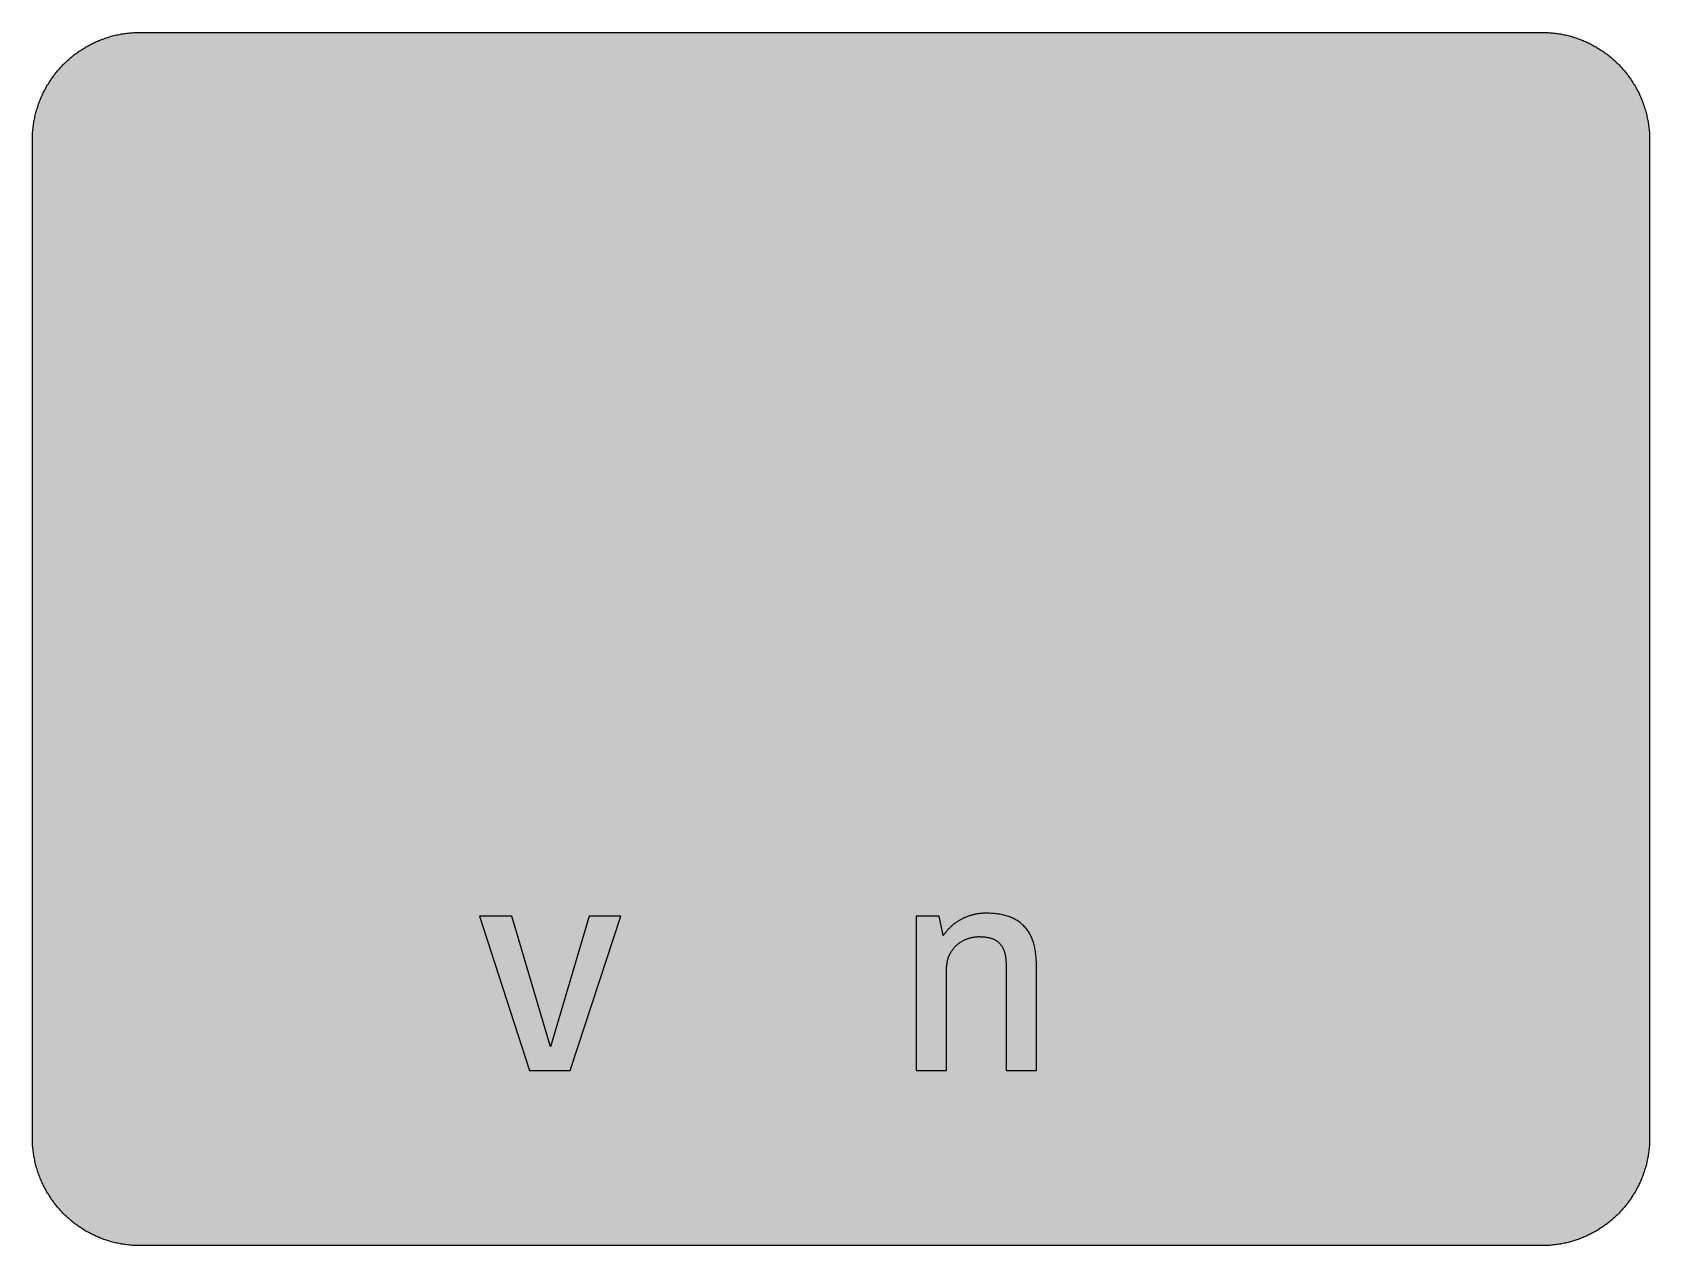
# Model space of a CAD drawing. Header units: millimetres. Extents: x 0 to 212, y 0 to 159.
import ezdxf

# ---------------------------------------------------------------- set-up
doc = ezdxf.new("R2010")
doc.units = ezdxf.units.MM

msp = doc.modelspace()

# ---------------------------------------------------------------- hatches: boundary and pattern name
for color, points in [(254, [(14.1633, 0.0536), (13.9878, 0.0533), (13.8125, 0.0559), (13.6373, 0.061), (13.462, 0.0686), (13.2893, 0.0787), (13.114, 0.0914), (12.9413, 0.1041), (12.7686, 0.1219), (12.5959, 0.1397), (12.4231, 0.16), (12.2504, 0.1829), (12.0777, 0.2057), (11.9075, 0.2337), (11.7373, 0.2616), (11.5672, 0.2921), (11.397, 0.3251), (11.2268, 0.3607), (11.0592, 0.3988), (10.8915, 0.4369), (10.7239, 0.4775), (10.5562, 0.5207), (10.3886, 0.5664), (10.2235, 0.6121), (10.0584, 0.6629), (9.8933, 0.7137), (9.7307, 0.7671), (9.5682, 0.8204), (9.4056, 0.8788), (9.2431, 0.9373), (9.083, 0.9982), (8.923, 1.0617), (8.763, 1.1252), (8.6055, 1.1938), (8.4455, 1.2624), (8.2906, 1.331), (8.1331, 1.4046), (7.9781, 1.4783), (7.8232, 1.5545), (7.6708, 1.6332), (7.5184, 1.7145), (7.366, 1.7958), (7.2161, 1.8796), (7.0663, 1.966), (6.919, 2.0523), (6.7716, 2.1438), (6.6243, 2.2352), (6.4795, 2.3266), (6.3348, 2.4232), (6.19, 2.5197), (6.0477, 2.6187), (5.908, 2.7178), (5.7683, 2.8194), (5.6286, 2.9235), (5.4915, 3.0302), (5.3543, 3.1369), (5.2197, 3.2461), (5.0851, 3.3579), (4.953, 3.4722), (4.8209, 3.5865), (4.6914, 3.7033), (4.5644, 3.8202), (4.4348, 3.9395), (4.3104, 4.0615), (4.1859, 4.1859), (4.0615, 4.3104), (3.9395, 4.4348), (3.8202, 4.5618), (3.7033, 4.6914), (3.5865, 4.8209), (3.4722, 4.953), (3.3579, 5.0851), (3.2487, 5.2197), (3.1369, 5.3543), (3.0302, 5.4915), (2.9235, 5.6286), (2.8194, 5.7683), (2.7178, 5.908), (2.6187, 6.0477), (2.5197, 6.19), (2.4232, 6.3348), (2.3266, 6.477), (2.2352, 6.6243), (2.1438, 6.7691), (2.0523, 6.919), (1.966, 7.0663), (1.8796, 7.2161), (1.7958, 7.366), (1.7145, 7.5184), (1.6332, 7.6708), (1.5545, 7.8232), (1.4783, 7.9781), (1.4046, 8.1331), (1.331, 8.2906), (1.2598, 8.4455), (1.1913, 8.603), (1.1252, 8.763), (1.0592, 8.923), (0.9982, 9.083), (0.9373, 9.2431), (0.8763, 9.4056), (0.8204, 9.5682), (0.7645, 9.7307), (0.7112, 9.8933), (0.6604, 10.0584), (0.6121, 10.2235), (0.5639, 10.3911), (0.5207, 10.5562), (0.4775, 10.7239), (0.4343, 10.8915), (0.3962, 11.0592), (0.3607, 11.2268), (0.3251, 11.397), (0.2921, 11.5672), (0.2616, 11.7373), (0.2311, 11.9075), (0.2057, 12.0802), (0.1803, 12.2504), (0.1575, 12.4231), (0.1372, 12.5959), (0.1194, 12.7686), (0.1041, 12.9413), (0.0889, 13.1166), (0.0787, 13.2893), (0.0686, 13.4645), (0.061, 13.6373), (0.0559, 13.8125), (0.0508, 13.9878), (0.0508, 14.163), (0.0522, 144.6925), (0.0508, 144.8664), (0.0559, 145.0416), (0.061, 145.2169), (0.0686, 145.3896), (0.0787, 145.5649), (0.0889, 145.7376), (0.1041, 145.9128), (0.1194, 146.0856), (0.1372, 146.2583), (0.1575, 146.431), (0.1803, 146.6037), (0.2057, 146.7739), (0.2311, 146.9466), (0.2616, 147.1168), (0.2921, 147.287), (0.3251, 147.4572), (0.3607, 147.6248), (0.3962, 147.795), (0.4343, 147.9626), (0.4775, 148.1303), (0.5207, 148.2979), (0.5639, 148.463), (0.6121, 148.6281), (0.6604, 148.7932), (0.7112, 148.9583), (0.7645, 149.1234), (0.8204, 149.286), (0.8763, 149.4485), (0.9373, 149.6111), (0.9982, 149.7711), (1.0592, 149.9311), (1.1252, 150.0911), (1.1913, 150.2486), (1.2598, 150.4061), (1.331, 150.5636), (1.4046, 150.7185), (1.4783, 150.876), (1.5545, 151.0284), (1.6332, 151.1833), (1.7145, 151.3357), (1.7958, 151.4856), (1.8796, 151.638), (1.966, 151.7879), (2.0523, 151.9352), (2.1438, 152.0825), (2.2352, 152.2298), (2.3266, 152.3746), (2.4232, 152.5194), (2.5197, 152.6616), (2.6187, 152.8039), (2.7178, 152.9461), (2.8194, 153.0858), (2.9235, 153.2255), (3.0302, 153.3627), (3.1369, 153.4973), (3.2487, 153.6344), (3.3579, 153.7665), (3.4722, 153.8986), (3.5865, 154.0307), (3.7033, 154.1602), (3.8202, 154.2898), (3.9395, 154.4168), (4.0615, 154.5438), (4.1859, 154.6682), (4.3104, 154.7901), (4.4348, 154.9121), (4.5644, 155.034), (4.6914, 155.1508), (4.8209, 155.2677), (4.953, 155.382), (5.0851, 155.4937), (5.2197, 155.6055), (5.3543, 155.7147), (5.4915, 155.8239), (5.6286, 155.9281), (5.7683, 156.0322), (5.908, 156.1338), (6.0477, 156.2354), (6.19, 156.3345), (6.3348, 156.431), (6.4795, 156.525), (6.6243, 156.6189), (6.7716, 156.7104), (6.919, 156.7993), (7.0663, 156.8882), (7.2161, 156.9745), (7.366, 157.0584), (7.5184, 157.1396), (7.6708, 157.2209), (7.8232, 157.2971), (7.9781, 157.3733), (8.1331, 157.4495), (8.2906, 157.5206), (8.4455, 157.5918), (8.6055, 157.6603), (8.763, 157.7289), (8.923, 157.7924), (9.083, 157.8559), (9.2431, 157.9169), (9.4056, 157.9753), (9.5682, 158.0337), (9.7307, 158.0871), (9.8933, 158.1404), (10.0584, 158.1912), (10.2235, 158.242), (10.3886, 158.2877), (10.5562, 158.3334), (10.7239, 158.3766), (10.8915, 158.4173), (11.0592, 158.4579), (11.2268, 158.4935), (11.397, 158.529), (11.5672, 158.562), (11.7373, 158.5925), (11.9075, 158.6205), (12.0777, 158.6484), (12.2504, 158.6713), (12.4231, 158.6941), (12.5959, 158.7144), (12.7686, 158.7322), (12.9413, 158.75), (13.114, 158.7627), (13.2893, 158.7754), (13.462, 158.7856), (13.6373, 158.7932), (13.8125, 158.7983), (13.9878, 158.8008), (14.163, 158.8033), (197.6078, 158.8036), (197.7822, 158.8008), (197.9574, 158.7983), (198.1327, 158.7932), (198.3054, 158.7856), (198.4807, 158.7754), (198.6534, 158.7627), (198.8287, 158.75), (199.0014, 158.7322), (199.1741, 158.7144), (199.3468, 158.6941), (199.5195, 158.6713), (199.6897, 158.6484), (199.8624, 158.6205), (200.0326, 158.5925), (200.2028, 158.562), (200.373, 158.529), (200.5432, 158.4935), (200.7108, 158.4579), (200.8784, 158.4173), (201.0461, 158.3766), (201.2137, 158.3334), (201.3788, 158.2877), (201.5465, 158.242), (201.7116, 158.1912), (201.8767, 158.1404), (202.0392, 158.0871), (202.2018, 158.0337), (202.3643, 157.9753), (202.5269, 157.9169), (202.6869, 157.8559), (202.8469, 157.7924), (203.007, 157.7289), (203.167, 157.6603), (203.3245, 157.5918), (203.4794, 157.5206), (203.6369, 157.4495), (203.7918, 157.3733), (203.9468, 157.2971), (204.0992, 157.2209), (204.2516, 157.1396), (204.404, 157.0584), (204.5538, 156.9745), (204.7037, 156.8882), (204.8535, 156.7993), (205.0009, 156.7104), (205.1456, 156.6189), (205.293, 156.525), (205.4352, 156.431), (205.58, 156.3345), (205.7222, 156.2354), (205.8619, 156.1338), (206.0016, 156.0322), (206.1413, 155.9281), (206.2785, 155.8239), (206.4156, 155.7147), (206.5503, 155.6055), (206.6849, 155.4937), (206.817, 155.382), (206.949, 155.2677), (207.0786, 155.1508), (207.2081, 155.034), (207.3351, 154.9121), (207.4596, 154.7901), (207.584, 154.6682), (207.7085, 154.5438), (207.8304, 154.4168), (207.9498, 154.2898), (208.0666, 154.1602), (208.1835, 154.0307), (208.2978, 153.8986), (208.4121, 153.7665), (208.5238, 153.6344), (208.6331, 153.4973), (208.7397, 153.3627), (208.8464, 153.2255), (208.9506, 153.0858), (209.0522, 152.9461), (209.1512, 152.8039), (209.2503, 152.6616), (209.3468, 152.5194), (209.4433, 152.3746), (209.5348, 152.2298), (209.6262, 152.0825), (209.7176, 151.9352), (209.804, 151.7879), (209.8904, 151.638), (209.9742, 151.4856), (210.0555, 151.3357), (210.1367, 151.1833), (210.2155, 151.0284), (210.2917, 150.876), (210.3653, 150.7185), (210.439, 150.5636), (210.5076, 150.4061), (210.5762, 150.2486), (210.6447, 150.0911), (210.7082, 149.9311), (210.7717, 149.7711), (210.8327, 149.6111), (210.8911, 149.4485), (210.9495, 149.286), (211.0029, 149.1234), (211.0562, 148.9583), (211.107, 148.7932), (211.1578, 148.6281), (211.2035, 148.463), (211.2493, 148.2979), (211.2924, 148.1303), (211.3331, 147.9626), (211.3712, 147.795), (211.4093, 147.6248), (211.4448, 147.4572), (211.4779, 147.287), (211.5083, 147.1168), (211.5363, 146.9466), (211.5642, 146.7739), (211.5871, 146.6037), (211.6099, 146.431), (211.6303, 146.2583), (211.648, 146.0856), (211.6658, 145.9128), (211.6785, 145.7376), (211.6912, 145.5649), (211.7014, 145.3896), (211.709, 145.2169), (211.7141, 145.0416), (211.7166, 144.8664), (211.7166, 144.6911), (211.7189, 14.1647), (211.7166, 13.9878), (211.7141, 13.8125), (211.709, 13.6373), (211.7014, 13.4645), (211.6912, 13.2893), (211.6785, 13.1166), (211.6658, 12.9413), (211.648, 12.7686), (211.6303, 12.5959), (211.6099, 12.4231), (211.5871, 12.2504), (211.5642, 12.0802), (211.5363, 11.9075), (211.5083, 11.7373), (211.4779, 11.5672), (211.4448, 11.397), (211.4093, 11.2268), (211.3712, 11.0592), (211.3331, 10.8915), (211.2924, 10.7239), (211.2493, 10.5562), (211.2035, 10.3911), (211.1578, 10.2235), (211.107, 10.0584), (211.0562, 9.8933), (211.0029, 9.7307), (210.9495, 9.5682), (210.8911, 9.4056), (210.8327, 9.2431), (210.7717, 9.083), (210.7082, 8.923), (210.6447, 8.763), (210.5762, 8.603), (210.5076, 8.4455), (210.439, 8.2906), (210.3653, 8.1331), (210.2917, 7.9781), (210.2155, 7.8232), (210.1367, 7.6708), (210.0555, 7.5184), (209.9742, 7.366), (209.8904, 7.2161), (209.804, 7.0663), (209.7176, 6.919), (209.6262, 6.7691), (209.5348, 6.6243), (209.4433, 6.477), (209.3468, 6.3348), (209.2503, 6.19), (209.1512, 6.0477), (209.0522, 5.908), (208.9506, 5.7683), (208.8464, 5.6286), (208.7397, 5.4915), (208.6331, 5.3543), (208.5238, 5.2197), (208.4121, 5.0851), (208.2978, 4.953), (208.1835, 4.8209), (208.0666, 4.6914), (207.9498, 4.5618), (207.8304, 4.4348), (207.7085, 4.3104), (207.584, 4.1859), (207.4596, 4.0615), (207.3351, 3.9395), (207.2081, 3.8202), (207.0786, 3.7033), (206.949, 3.5865), (206.817, 3.4722), (206.6849, 3.3579), (206.5503, 3.2461), (206.4156, 3.1369), (206.2785, 3.0302), (206.1413, 2.9235), (206.0016, 2.8194), (205.8619, 2.7178), (205.7222, 2.6187), (205.58, 2.5197), (205.4352, 2.4232), (205.293, 2.3266), (205.1456, 2.2352), (205.0009, 2.1438), (204.8535, 2.0523), (204.7037, 1.966), (204.5538, 1.8796), (204.404, 1.7958), (204.2516, 1.7145), (204.0992, 1.6332), (203.9468, 1.5545), (203.7918, 1.4783), (203.6369, 1.4046), (203.4794, 1.331), (203.3245, 1.2624), (203.167, 1.1938), (203.007, 1.1252), (202.8469, 1.0617), (202.6869, 0.9982), (202.5269, 0.9373), (202.3643, 0.8788), (202.2018, 0.8204), (202.0392, 0.7671), (201.8767, 0.7137), (201.7116, 0.6629), (201.5465, 0.6121), (201.3788, 0.5664), (201.2137, 0.5207), (201.0461, 0.4775), (200.8784, 0.4369), (200.7108, 0.3988), (200.5432, 0.3607), (200.373, 0.3251), (200.2028, 0.2921), (200.0326, 0.2616), (199.8624, 0.2337), (199.6897, 0.2057), (199.5195, 0.1829), (199.3468, 0.16), (199.1741, 0.1397), (199.0014, 0.1219), (198.8287, 0.1041), (198.6534, 0.0914), (198.4807, 0.0787), (198.3054, 0.0686), (198.1327, 0.061), (197.9574, 0.0559), (197.7822, 0.0533), (197.6069, 0.0533)]), (59, [(77.053, 43.1627), (72.941, 43.1627), (67.8575, 26.0872), (62.8124, 43.1627), (58.5819, 43.1627), (65.1013, 22.9842), (70.4176, 22.9842)]), (59, [(131.4595, 22.9842), (131.4595, 36.7975), (131.4577, 37.0027), (131.4526, 37.2059), (131.445, 37.404), (131.4348, 37.6022), (131.4196, 37.7952), (131.4044, 37.9857), (131.384, 38.1737), (131.3612, 38.3565), (131.3358, 38.5369), (131.3053, 38.7147), (131.2748, 38.8899), (131.2393, 39.0627), (131.2012, 39.2303), (131.158, 39.3954), (131.1148, 39.558), (131.0665, 39.718), (131.0157, 39.8729), (130.9624, 40.0279), (130.904, 40.1777), (130.843, 40.3225), (130.7795, 40.4673), (130.7135, 40.607), (130.6424, 40.7441), (130.5687, 40.8762), (130.4925, 41.0083), (130.4138, 41.1353), (130.3299, 41.2598), (130.2436, 41.3791), (130.1547, 41.4985), (130.0632, 41.6128), (129.9667, 41.7246), (129.8677, 41.8313), (129.7635, 41.9354), (129.6594, 42.037), (129.5502, 42.1361), (129.4359, 42.23), (129.3216, 42.324), (129.2022, 42.4104), (129.0777, 42.4967), (128.9533, 42.578), (128.8237, 42.6568), (128.6916, 42.733), (128.5545, 42.8041), (128.4148, 42.8727), (128.2725, 42.9387), (128.1252, 43.0022), (127.9779, 43.0606), (127.823, 43.1165), (127.668, 43.1673), (127.508, 43.2156), (127.3429, 43.2613), (127.1778, 43.3045), (127.0051, 43.3426), (126.8324, 43.3781), (126.6546, 43.4111), (126.4742, 43.4391), (126.2888, 43.4645), (126.1008, 43.4873), (125.9103, 43.5051), (125.7148, 43.5204), (125.5166, 43.5331), (125.316, 43.5407), (125.1102, 43.5458), (124.8994, 43.5483), (124.7978, 43.5483), (124.6962, 43.5458), (124.5946, 43.5432), (124.493, 43.5381), (124.3914, 43.5305), (124.2924, 43.5229), (124.1908, 43.5153), (124.0892, 43.5051), (123.9901, 43.4924), (123.8885, 43.4797), (123.7894, 43.4645), (123.6904, 43.4492), (123.5913, 43.4315), (123.4923, 43.4137), (123.3932, 43.3934), (123.2941, 43.373), (123.1976, 43.3502), (123.0986, 43.3248), (123.002, 43.2994), (122.9055, 43.2714), (122.809, 43.2435), (122.7125, 43.213), (122.6185, 43.1825), (122.522, 43.1495), (122.428, 43.114), (122.334, 43.0784), (122.24, 43.0428), (122.1486, 43.0047), (122.0546, 42.9641), (121.9632, 42.9235), (121.8717, 42.8803), (121.7803, 42.8346), (121.6914, 42.7888), (121.6, 42.7431), (121.5111, 42.6949), (121.4247, 42.6441), (121.3358, 42.5933), (121.2494, 42.5399), (121.1631, 42.484), (121.0767, 42.4282), (120.9929, 42.3723), (120.9091, 42.3113), (120.8253, 42.2529), (120.7414, 42.1894), (120.6602, 42.1259), (120.5789, 42.0624), (120.4976, 41.9964), (120.4189, 41.9278), (120.3401, 41.8592), (120.2639, 41.7881), (120.1852, 41.7144), (120.109, 41.6408), (120.0353, 41.5671), (119.9617, 41.4884), (119.888, 41.4122), (119.8143, 41.3309), (119.7432, 41.2496), (119.6721, 41.1683), (119.6035, 41.082), (119.5349, 40.9956), (119.4689, 40.9092), (119.4029, 40.8203), (119.3368, 40.7289), (119.2733, 40.6375), (118.7305, 43.1627), (115.7429, 43.1627), (115.7429, 22.9842), (119.7007, 22.9842), (119.7007, 36.2158), (119.7, 36.3525), (119.7051, 36.4871), (119.7153, 36.6192), (119.7254, 36.7487), (119.7407, 36.8757), (119.7585, 37.0002), (119.7813, 37.1246), (119.8042, 37.244), (119.8321, 37.3634), (119.8626, 37.4777), (119.8956, 37.592), (119.9312, 37.7038), (119.9693, 37.813), (120.0099, 37.9197), (120.0531, 38.0238), (120.0988, 38.1254), (120.1471, 38.2245), (120.1979, 38.3235), (120.2512, 38.4175), (120.3046, 38.5115), (120.363, 38.6029), (120.4214, 38.6918), (120.4824, 38.7782), (120.5459, 38.862), (120.6119, 38.9433), (120.6779, 39.022), (120.7491, 39.1008), (120.8176, 39.177), (120.8913, 39.2481), (120.965, 39.3192), (121.0386, 39.3878), (121.1148, 39.4564), (121.1936, 39.5199), (121.2723, 39.5808), (121.3536, 39.6418), (121.4349, 39.7002), (121.5187, 39.7561), (121.6025, 39.8094), (121.6863, 39.8602), (121.7727, 39.911), (121.859, 39.9593), (121.9454, 40.0025), (122.0343, 40.0456), (122.1232, 40.0888), (122.2121, 40.1269), (122.301, 40.1625), (122.3924, 40.198), (122.4839, 40.2311), (122.5728, 40.2615), (122.6642, 40.292), (122.7557, 40.3174), (122.8471, 40.3428), (122.9385, 40.3657), (123.03, 40.386), (123.1214, 40.4038), (123.2129, 40.4216), (123.3043, 40.4368), (123.3957, 40.4495), (123.4846, 40.4597), (123.5761, 40.4673), (123.665, 40.4749), (123.7539, 40.48), (123.8428, 40.4825), (123.9291, 40.4851), (124.0409, 40.4825), (124.1527, 40.48), (124.2593, 40.4774), (124.366, 40.4724), (124.4702, 40.4647), (124.5743, 40.4571), (124.6759, 40.447), (124.775, 40.4368), (124.8715, 40.4241), (124.968, 40.4089), (125.062, 40.3936), (125.1534, 40.3758), (125.2423, 40.3555), (125.3312, 40.3352), (125.4176, 40.3123), (125.5014, 40.2869), (125.5852, 40.2615), (125.6665, 40.2311), (125.7452, 40.2031), (125.824, 40.1701), (125.9002, 40.1371), (125.9738, 40.1015), (126.045, 40.0634), (126.1161, 40.0228), (126.1847, 39.9821), (126.2532, 39.939), (126.3167, 39.8932), (126.3802, 39.845), (126.4412, 39.7967), (126.5022, 39.7434), (126.5606, 39.69), (126.6165, 39.6342), (126.6723, 39.5783), (126.7231, 39.5173), (126.7739, 39.4538), (126.8247, 39.3903), (126.873, 39.3243), (126.9187, 39.2557), (126.9619, 39.1846), (127.0051, 39.1109), (127.0457, 39.0347), (127.0838, 38.956), (127.1194, 38.8747), (127.1549, 38.7934), (127.1905, 38.7071), (127.221, 38.6207), (127.2515, 38.5293), (127.2794, 38.4378), (127.3073, 38.3413), (127.3302, 38.2448), (127.3556, 38.1457), (127.3759, 38.0416), (127.3962, 37.9374), (127.414, 37.8282), (127.4293, 37.719), (127.4445, 37.6047), (127.4572, 37.4904), (127.4674, 37.371), (127.4775, 37.2491), (127.4851, 37.1272), (127.4902, 37.0002), (127.4953, 36.8706), (127.4978, 36.7386), (127.4978, 36.6039), (127.5002, 22.9842)])]:
    msp.add_hatch(color=color).paths.add_polyline_path(points)
h = msp.add_hatch(color=59)
h.paths.add_polyline_path([(14.1633, 3.5814), (13.8887, 3.5839), (13.6169, 3.5941), (13.3477, 3.6119), (13.081, 3.6347), (12.8143, 3.6652), (12.5501, 3.7008), (12.2885, 3.7465), (12.0294, 3.7948), (11.7729, 3.8506), (11.5164, 3.9141), (11.2649, 3.9827), (11.016, 4.0564), (10.7671, 4.1351), (10.5232, 4.2215), (10.2819, 4.3129), (10.0432, 4.412), (9.8069, 4.5161), (9.5733, 4.6228), (9.3447, 4.7371), (9.1186, 4.8565), (8.8951, 4.9809), (8.6741, 5.113), (8.4582, 5.2476), (8.2448, 5.3873), (8.0366, 5.5321), (7.8308, 5.682), (7.6276, 5.8369), (7.4295, 5.9969), (7.2365, 6.1595), (7.046, 6.3297), (6.8605, 6.5024), (6.6777, 6.6802), (6.5024, 6.8605), (6.3271, 7.046), (6.1595, 7.2365), (5.9969, 7.432), (5.8369, 7.6302), (5.682, 7.8308), (5.5321, 8.0366), (5.3873, 8.2448), (5.2451, 8.4582), (5.1105, 8.6741), (4.9809, 8.8951), (4.8565, 9.1186), (4.7371, 9.3447), (4.6228, 9.5758), (4.5136, 9.8069), (4.4094, 10.0432), (4.3129, 10.2819), (4.2215, 10.5232), (4.1351, 10.7696), (4.0538, 11.016), (3.9802, 11.2649), (3.9116, 11.5189), (3.8506, 11.7729), (3.7948, 12.0294), (3.744, 12.2911), (3.7008, 12.5527), (3.6627, 12.8143), (3.6322, 13.081), (3.6093, 13.3502), (3.5916, 13.6195), (3.5814, 13.8913), (3.5789, 14.163), (3.58, 144.6925), (3.5814, 144.9654), (3.5916, 145.2347), (3.6093, 145.5064), (3.6322, 145.7731), (3.6627, 146.0398), (3.7008, 146.304), (3.744, 146.5656), (3.7948, 146.8247), (3.8506, 147.0812), (3.9116, 147.3352), (3.9802, 147.5892), (4.0538, 147.8382), (4.1351, 148.0845), (4.2215, 148.3309), (4.3129, 148.5722), (4.4094, 148.811), (4.5136, 149.0472), (4.6228, 149.2783), (4.7371, 149.5095), (4.8565, 149.7355), (4.9809, 149.9591), (5.1105, 150.1775), (5.2451, 150.3959), (5.3873, 150.6093), (5.5321, 150.8176), (5.682, 151.0233), (5.8369, 151.224), (5.9969, 151.4221), (6.1595, 151.6177), (6.3271, 151.8056), (6.5024, 151.9936), (6.6777, 152.1739), (6.8605, 152.3517), (7.046, 152.5245), (7.2365, 152.6946), (7.4295, 152.8572), (7.6276, 153.0172), (7.8308, 153.1722), (8.0366, 153.322), (8.2448, 153.4668), (8.4582, 153.6065), (8.6741, 153.7411), (8.8951, 153.8732), (9.1186, 153.9977), (9.3447, 154.117), (9.5733, 154.2313), (9.8069, 154.3406), (10.0432, 154.4422), (10.2819, 154.5412), (10.5232, 154.6327), (10.7671, 154.719), (11.016, 154.7978), (11.2649, 154.874), (11.5164, 154.9425), (11.7729, 155.0035), (12.0294, 155.0594), (12.2885, 155.1102), (12.5501, 155.1534), (12.8143, 155.1889), (13.081, 155.2194), (13.3477, 155.2448), (13.6169, 155.26), (13.8887, 155.2702), (14.163, 155.2753), (197.6078, 155.2758), (197.8787, 155.2702), (198.1505, 155.26), (198.4197, 155.2448), (198.689, 155.2194), (198.9557, 155.1889), (199.2173, 155.1534), (199.4789, 155.1102), (199.7405, 155.0594), (199.9971, 155.0035), (200.2511, 154.9425), (200.5051, 154.874), (200.754, 154.7978), (201.0004, 154.719), (201.2467, 154.6327), (201.488, 154.5412), (201.7268, 154.4422), (201.963, 154.3406), (202.1942, 154.2313), (202.4253, 154.117), (202.6514, 153.9977), (202.8749, 153.8732), (203.0959, 153.7411), (203.3118, 153.6065), (203.5251, 153.4668), (203.7334, 153.322), (203.9391, 153.1722), (204.1398, 153.0172), (204.3379, 152.8572), (204.5335, 152.6946), (204.724, 152.5245), (204.9094, 152.3517), (205.0898, 152.1739), (205.2676, 151.9936), (205.4403, 151.8056), (205.6105, 151.6177), (205.773, 151.4221), (205.933, 151.224), (206.088, 151.0233), (206.2378, 150.8176), (206.3826, 150.6093), (206.5223, 150.3959), (206.6569, 150.1775), (206.789, 149.9591), (206.9135, 149.7355), (207.0329, 149.5095), (207.1472, 149.2783), (207.2538, 149.0472), (207.358, 148.811), (207.457, 148.5722), (207.5485, 148.3309), (207.6348, 148.0845), (207.7136, 147.8382), (207.7872, 147.5892), (207.8558, 147.3352), (207.9193, 147.0812), (207.9752, 146.8247), (208.0235, 146.5656), (208.0692, 146.304), (208.1047, 146.0398), (208.1352, 145.7731), (208.1581, 145.5064), (208.1759, 145.2347), (208.186, 144.9654), (208.1911, 144.6911), (208.1911, 14.1647), (208.186, 13.8913), (208.1759, 13.6195), (208.1581, 13.3502), (208.1352, 13.081), (208.1047, 12.8143), (208.0692, 12.5527), (208.0235, 12.2911), (207.9752, 12.0294), (207.9193, 11.7729), (207.8558, 11.5189), (207.7872, 11.2649), (207.7136, 11.016), (207.6348, 10.7696), (207.5485, 10.5232), (207.457, 10.2819), (207.358, 10.0432), (207.2538, 9.8069), (207.1472, 9.5758), (207.0329, 9.3447), (206.9135, 9.1186), (206.789, 8.8951), (206.6569, 8.6741), (206.5223, 8.4582), (206.3826, 8.2448), (206.2378, 8.0366), (206.088, 7.8308), (205.933, 7.6302), (205.773, 7.432), (205.6105, 7.2365), (205.4403, 7.046), (205.2676, 6.8605), (205.0898, 6.6802), (204.9094, 6.5024), (204.724, 6.3297), (204.5335, 6.1595), (204.3379, 5.9969), (204.1398, 5.8369), (203.9391, 5.682), (203.7334, 5.5321), (203.5251, 5.3873), (203.3118, 5.2476), (203.0959, 5.113), (202.8749, 4.9809), (202.6514, 4.8565), (202.4253, 4.7371), (202.1942, 4.6228), (201.963, 4.5161), (201.7268, 4.412), (201.488, 4.3129), (201.2467, 4.2215), (201.0004, 4.1351), (200.754, 4.0564), (200.5051, 3.9827), (200.2511, 3.9141), (199.9971, 3.8506), (199.7405, 3.7948), (199.4789, 3.7465), (199.2173, 3.7008), (198.9557, 3.6652), (198.689, 3.6347), (198.4197, 3.6119), (198.1505, 3.5941), (197.8787, 3.5839), (197.6069, 3.5789)])
h.paths.add_polyline_path([(14.1633, 8.8731), (14.0259, 8.8748), (13.8887, 8.8798), (13.7541, 8.8875), (13.622, 8.9002), (13.4874, 8.9154), (13.3553, 8.9332), (13.2258, 8.9535), (13.0962, 8.9789), (12.9667, 9.0068), (12.8397, 9.0373), (12.7127, 9.0729), (12.5882, 9.1084), (12.4663, 9.1491), (12.3419, 9.1923), (12.2225, 9.238), (12.1031, 9.2888), (11.9837, 9.3396), (11.8694, 9.3929), (11.7526, 9.4513), (11.6408, 9.5098), (11.5291, 9.5733), (11.4198, 9.6368), (11.3106, 9.7053), (11.2039, 9.7765), (11.0998, 9.8476), (10.9957, 9.9238), (10.8966, 10), (10.7975, 10.0787), (10.6985, 10.1625), (10.6045, 10.2464), (10.5105, 10.3327), (10.4216, 10.4216), (10.3327, 10.5131), (10.2464, 10.6045), (10.16, 10.701), (10.0787, 10.7975), (10, 10.8966), (9.9212, 10.9982), (9.8476, 11.0998), (9.7739, 11.2039), (9.7053, 11.3106), (9.6368, 11.4198), (9.5707, 11.5291), (9.5098, 11.6408), (9.4488, 11.7551), (9.3929, 11.8694), (9.337, 11.9863), (9.2862, 12.1031), (9.238, 12.2225), (9.1923, 12.3444), (9.1491, 12.4663), (9.1084, 12.5908), (9.0703, 12.7152), (9.0373, 12.8397), (9.0068, 12.9692), (8.9789, 13.0962), (8.9535, 13.2258), (8.9306, 13.3579), (8.9129, 13.4899), (8.8976, 13.622), (8.8849, 13.7566), (8.8773, 13.8913), (8.8722, 14.0259), (8.8697, 14.163), (8.8717, 144.6925), (8.8722, 144.8283), (8.8773, 144.9629), (8.8849, 145.0975), (8.8976, 145.2321), (8.9129, 145.3642), (8.9306, 145.4963), (8.9535, 145.6284), (8.9789, 145.7579), (9.0068, 145.8849), (9.0373, 146.0144), (9.0703, 146.1389), (9.1084, 146.2634), (9.1491, 146.3878), (9.1923, 146.5097), (9.238, 146.6317), (9.2862, 146.751), (9.337, 146.8679), (9.3929, 146.9847), (9.4488, 147.099), (9.5098, 147.2133), (9.5707, 147.3251), (9.6368, 147.4343), (9.7053, 147.5435), (9.7739, 147.6502), (9.8476, 147.7543), (9.9212, 147.8559), (10, 147.9575), (10.0787, 148.0566), (10.16, 148.1531), (10.2464, 148.2496), (10.3327, 148.3411), (10.4216, 148.4325), (10.5105, 148.5214), (10.6045, 148.6078), (10.6985, 148.6916), (10.7975, 148.7754), (10.8966, 148.8542), (10.9957, 148.9304), (11.0998, 149.0066), (11.2039, 149.0777), (11.3106, 149.1488), (11.4198, 149.2174), (11.5291, 149.2809), (11.6408, 149.3444), (11.7526, 149.4028), (11.8694, 149.4612), (11.9837, 149.5146), (12.1031, 149.5679), (12.2225, 149.6162), (12.3419, 149.6619), (12.4663, 149.7051), (12.5882, 149.7457), (12.7127, 149.7813), (12.8397, 149.8168), (12.9667, 149.8473), (13.0962, 149.8752), (13.2258, 149.9006), (13.3553, 149.921), (13.4874, 149.9413), (13.622, 149.9565), (13.7541, 149.9667), (13.8887, 149.9768), (14.0259, 149.9819), (14.163, 149.9819), (197.6078, 149.9842), (197.7441, 149.9819), (197.8787, 149.9768), (198.0133, 149.9667), (198.1479, 149.9565), (198.28, 149.9413), (198.4121, 149.921), (198.5442, 149.9006), (198.6737, 149.8752), (198.8007, 149.8473), (198.9303, 149.8168), (199.0547, 149.7813), (199.1792, 149.7457), (199.3036, 149.7051), (199.4256, 149.6619), (199.5475, 149.6162), (199.6669, 149.5679), (199.7837, 149.5146), (199.9005, 149.4612), (200.0148, 149.4028), (200.1291, 149.3444), (200.2409, 149.2809), (200.3501, 149.2174), (200.4593, 149.1488), (200.566, 149.0777), (200.6702, 149.0066), (200.7718, 148.9304), (200.8734, 148.8542), (200.9724, 148.7754), (201.0689, 148.6916), (201.1655, 148.6078), (201.2569, 148.5214), (201.3483, 148.4325), (201.4372, 148.3411), (201.5236, 148.2496), (201.6074, 148.1531), (201.6912, 148.0566), (201.77, 147.9575), (201.8462, 147.8559), (201.9224, 147.7543), (201.9935, 147.6502), (202.0646, 147.5435), (202.1332, 147.4343), (202.1967, 147.3251), (202.2602, 147.2133), (202.3186, 147.099), (202.377, 146.9847), (202.4304, 146.8679), (202.4812, 146.751), (202.532, 146.6317), (202.5777, 146.5097), (202.6209, 146.3878), (202.6615, 146.2634), (202.6971, 146.1389), (202.7326, 146.0144), (202.7631, 145.8849), (202.7911, 145.7579), (202.8165, 145.6284), (202.8368, 145.4963), (202.8546, 145.3642), (202.8698, 145.2321), (202.8825, 145.0975), (202.8901, 144.9629), (202.8952, 144.8283), (202.8977, 144.6911), (202.8994, 14.1647), (202.8952, 14.0259), (202.8901, 13.8913), (202.8825, 13.7566), (202.8698, 13.622), (202.8546, 13.4899), (202.8368, 13.3579), (202.8165, 13.2258), (202.7911, 13.0962), (202.7631, 12.9692), (202.7326, 12.8397), (202.6971, 12.7152), (202.6615, 12.5908), (202.6209, 12.4663), (202.5777, 12.3444), (202.532, 12.2225), (202.4812, 12.1031), (202.4304, 11.9863), (202.377, 11.8694), (202.3186, 11.7551), (202.2602, 11.6408), (202.1967, 11.5291), (202.1332, 11.4198), (202.0646, 11.3106), (201.9935, 11.2039), (201.9224, 11.0998), (201.8462, 10.9982), (201.77, 10.8966), (201.6912, 10.7975), (201.6074, 10.701), (201.5236, 10.6045), (201.4372, 10.5131), (201.3483, 10.4216), (201.2569, 10.3327), (201.1655, 10.2464), (201.0689, 10.1625), (200.9724, 10.0787), (200.8734, 10), (200.7718, 9.9238), (200.6702, 9.8476), (200.566, 9.7765), (200.4593, 9.7053), (200.3501, 9.6368), (200.2409, 9.5733), (200.1291, 9.5098), (200.0148, 9.4513), (199.9005, 9.3929), (199.7837, 9.3396), (199.6669, 9.2888), (199.5475, 9.238), (199.4256, 9.1923), (199.3036, 9.1491), (199.1792, 9.1084), (199.0547, 9.0729), (198.9303, 9.0373), (198.8007, 9.0068), (198.6737, 8.9789), (198.5442, 8.9535), (198.4121, 8.9332), (198.28, 8.9154), (198.1479, 8.9002), (198.0133, 8.8875), (197.8787, 8.8798), (197.7441, 8.8748), (197.6069, 8.8722)], flags=16)
h = msp.add_hatch(color=59)
h.paths.add_polyline_path([(67.9619, 65.3175), (67.9619, 83.8383), (81.4405, 92.6578), (80.7339, 94.288), (80.6933, 94.3813), (80.6526, 94.4728), (80.6145, 94.5667), (80.5764, 94.6607), (80.5383, 94.7572), (80.5002, 94.8512), (80.4647, 94.9452), (80.4291, 95.0392), (80.3935, 95.1357), (80.3605, 95.2297), (80.325, 95.3262), (80.2919, 95.4227), (80.2589, 95.5192), (80.2284, 95.6132), (80.1954, 95.7097), (80.1649, 95.8063), (80.1345, 95.9028), (80.104, 95.9993), (80.076, 96.0984), (80.0481, 96.1949), (80.0202, 96.2914), (79.9922, 96.3905), (79.9668, 96.487), (79.9414, 96.586), (79.916, 96.6826), (79.8906, 96.7816), (79.8678, 96.8807), (79.8424, 96.9772), (79.8195, 97.0763), (79.7992, 97.1753), (79.7763, 97.2744), (79.756, 97.3734), (79.7357, 97.4725), (79.7154, 97.5716), (79.6976, 97.6706), (79.6798, 97.7697), (79.662, 97.8687), (79.6442, 97.9703), (79.629, 98.0694), (79.6112, 98.1685), (79.596, 98.2701), (79.5833, 98.3691), (79.568, 98.4707), (79.5553, 98.5698), (79.5426, 98.6714), (79.5299, 98.7704), (79.5198, 98.872), (79.5096, 98.9736), (79.4995, 99.0727), (79.4893, 99.1743), (79.4817, 99.2759), (79.4715, 99.3775), (79.4664, 99.4766), (79.4588, 99.5782), (79.4512, 99.6798), (79.4461, 99.7814), (79.441, 99.883), (79.4385, 99.9846), (79.4334, 100.0862), (79.4309, 100.1878), (79.4283, 100.2894), (79.4283, 100.391), (79.4258, 100.4926), (79.4258, 100.5942), (79.4258, 100.6704), (79.4258, 100.7466), (79.4283, 100.8228), (79.4283, 100.8964), (79.4309, 100.9726), (79.4334, 101.0488), (79.436, 101.125), (79.4385, 101.2012), (79.441, 101.2774), (79.4436, 101.3511), (79.4487, 101.4273), (79.4512, 101.5035), (79.4563, 101.5797), (79.4614, 101.6533), (79.4664, 101.7295), (79.4715, 101.8057), (79.4791, 101.8819), (79.4842, 101.9556), (79.4918, 102.0318), (79.4995, 102.108), (79.5071, 102.1817), (79.5147, 102.2579), (79.5223, 102.3341), (79.5299, 102.4077), (79.5401, 102.4839), (79.5477, 102.5576), (79.5579, 102.6338), (79.568, 102.71), (79.5782, 102.7836), (79.5884, 102.8598), (79.5985, 102.9335), (79.6112, 103.0097), (79.6239, 103.0834), (79.6341, 103.157), (79.6468, 103.2332), (79.6595, 103.3069), (79.6722, 103.3831), (79.6874, 103.4567), (79.7001, 103.5304), (79.7154, 103.6041), (79.7281, 103.6803), (79.7433, 103.7539), (79.7585, 103.8276), (79.7763, 103.9012), (79.7916, 103.9749), (79.8068, 104.0511), (79.8246, 104.1248), (79.8424, 104.1984), (79.8576, 104.2721), (79.8754, 104.3457), (79.8932, 104.4194), (79.9135, 104.4931), (79.9313, 104.5642), (79.9516, 104.6378), (79.9694, 104.7115), (79.9897, 104.7852), (80.01, 104.8588), (80.0303, 104.9325), (80.0532, 105.0036), (80.0735, 105.0773), (80.0938, 105.1509), (80.1167, 105.222), (80.1395, 105.2957), (80.1624, 105.3668), (75.0175, 114.7064), (62.6703, 112.0606), (60.0244, 114.7064), (70.6078, 127.0536), (70.6078, 132.3453), (74.1355, 128.8175), (74.4144, 128.8136), (74.6963, 128.8085), (74.9757, 128.7958), (75.2551, 128.7805), (75.532, 128.7602), (75.8088, 128.7374), (76.0857, 128.7094), (76.36, 128.6764), (76.6369, 128.6383), (76.9087, 128.5977), (77.183, 128.5519), (77.4522, 128.5011), (77.724, 128.4478), (77.9932, 128.3894), (78.2599, 128.3284), (78.5266, 128.2598), (78.7933, 128.1913), (79.055, 128.1151), (79.3191, 128.0363), (79.5807, 127.955), (79.8398, 127.8687), (80.0964, 127.7772), (80.3529, 127.6833), (80.6094, 127.5842), (80.8609, 127.4826), (81.1124, 127.3759), (81.3638, 127.2667), (81.6102, 127.1524), (81.8566, 127.0356), (82.1004, 126.9136), (82.3443, 126.7892), (82.583, 126.6596), (82.8218, 126.5276), (83.058, 126.3929), (83.2917, 126.2532), (83.5254, 126.1085), (83.754, 125.9611), (83.9826, 125.8113), (84.2061, 125.6563), (84.4296, 125.4989), (84.6506, 125.3388), (84.869, 125.1737), (85.0849, 125.0061), (85.2983, 124.8334), (85.5091, 124.6607), (85.7174, 124.4803), (85.9206, 124.3), (86.1238, 124.1146), (86.3244, 123.9266), (86.5226, 123.7336), (86.7156, 123.5405), (86.9086, 123.3424), (87.0966, 123.1417), (87.282, 122.936), (87.4649, 122.7277), (87.6452, 122.5169), (87.8205, 122.3035), (87.9958, 122.0876), (88.1659, 121.8667), (88.331, 121.6431), (88.4961, 121.4171), (88.6562, 121.1885), (88.8136, 120.9573), (88.9686, 120.7211), (92.4292, 115.347), (100.0153, 119.1489), (99.508, 120.0517), (99.4867, 120.0887), (99.4664, 120.1242), (99.4461, 120.1623), (99.4258, 120.2004), (99.4054, 120.2385), (99.3877, 120.2766), (99.3699, 120.3147), (99.3496, 120.3528), (99.3318, 120.3909), (99.314, 120.429), (99.2962, 120.4671), (99.2784, 120.5052), (99.2632, 120.5459), (99.2454, 120.584), (99.2302, 120.6221), (99.2149, 120.6627), (99.1972, 120.7008), (99.1819, 120.7414), (99.1667, 120.7795), (99.154, 120.8202), (99.1387, 120.8583), (99.1235, 120.8989), (99.1108, 120.9396), (99.0981, 120.9802), (99.0854, 121.0183), (99.0727, 121.0589), (99.06, 121.0996), (99.0473, 121.1402), (99.0346, 121.1809), (99.0244, 121.2215), (99.0117, 121.2621), (99.0016, 121.3028), (98.9914, 121.3434), (98.9813, 121.3841), (98.9711, 121.4247), (98.9609, 121.4679), (98.9508, 121.5085), (98.9432, 121.5492), (98.9355, 121.5898), (98.9254, 121.633), (98.9178, 121.6736), (98.9101, 121.7143), (98.9025, 121.7574), (98.8974, 121.7981), (98.8898, 121.8413), (98.8847, 121.8819), (98.8771, 121.9251), (98.872, 121.9657), (98.867, 122.0089), (98.8619, 122.0495), (98.8568, 122.0927), (98.8543, 122.1334), (98.8492, 122.1765), (98.8466, 122.2172), (98.8416, 122.2604), (98.839, 122.3035), (98.8365, 122.3442), (98.8339, 122.3874), (98.8339, 122.4305), (98.8314, 122.4737), (98.8314, 122.5144), (98.8289, 122.5575), (98.8289, 122.6007), (98.8289, 122.6414), (98.8314, 122.7785), (98.8365, 122.9157), (98.8441, 123.0503), (98.8568, 123.1824), (98.872, 123.317), (98.8898, 123.4491), (98.9101, 123.5786), (98.9355, 123.7082), (98.9635, 123.8377), (98.9965, 123.9647), (99.0295, 124.0917), (99.0676, 124.2162), (99.1057, 124.3406), (99.1489, 124.4625), (99.1972, 124.5819), (99.2454, 124.7013), (99.2962, 124.8207), (99.3496, 124.9375), (99.408, 125.0518), (99.4664, 125.1636), (99.5299, 125.2753), (99.5959, 125.3871), (99.662, 125.4938), (99.7331, 125.6005), (99.8042, 125.7046), (99.8804, 125.8087), (99.9566, 125.9103), (100.0379, 126.0094), (100.1192, 126.1059), (100.203, 126.1999), (100.2894, 126.2939), (100.3783, 126.3828), (100.4697, 126.4717), (100.5637, 126.558), (100.6577, 126.6444), (100.7542, 126.7257), (100.8532, 126.8044), (100.9548, 126.8832), (101.0564, 126.9568), (101.1631, 127.0305), (101.2698, 127.1016), (101.3765, 127.1676), (101.4857, 127.2337), (101.5975, 127.2946), (101.7118, 127.3556), (101.8261, 127.4115), (101.9429, 127.4674), (102.0623, 127.5182), (102.1817, 127.5664), (102.301, 127.6121), (102.423, 127.6553), (102.5474, 127.696), (102.6719, 127.7341), (102.7989, 127.7671), (102.9259, 127.7976), (103.0554, 127.8255), (103.185, 127.8509), (103.3145, 127.8738), (103.4466, 127.8915), (103.5787, 127.9068), (103.7133, 127.9195), (103.8479, 127.9271), (103.9851, 127.9322), (104.1197, 127.9347), (104.2111, 127.9347), (104.3, 127.9322), (104.3889, 127.9271), (104.4778, 127.922), (104.5667, 127.9144), (104.6531, 127.9068), (104.742, 127.8966), (104.8309, 127.8865), (104.9172, 127.8738), (105.0036, 127.8611), (105.09, 127.8458), (105.1763, 127.828), (105.2627, 127.8103), (105.349, 127.7899), (105.4329, 127.7696), (105.5167, 127.7468), (105.6005, 127.7239), (105.6843, 127.6985), (105.7681, 127.6706), (105.8494, 127.6426), (105.9332, 127.6147), (106.0145, 127.5842), (106.0933, 127.5512), (106.1745, 127.5182), (106.2533, 127.4851), (106.3346, 127.4496), (106.4108, 127.4115), (106.4895, 127.3734), (106.5657, 127.3353), (106.6444, 127.2946), (106.7181, 127.2515), (106.7943, 127.2083), (106.868, 127.1651), (106.9416, 127.1194), (107.0153, 127.0711), (107.0864, 127.0254), (107.1601, 126.9746), (107.2286, 126.9238), (107.2998, 126.873), (107.3683, 126.8197), (107.4369, 126.7663), (107.503, 126.713), (107.569, 126.6546), (107.635, 126.5987), (107.7011, 126.5403), (107.7646, 126.4818), (107.8255, 126.4209), (107.889, 126.3574), (107.95, 126.2964), (108.0084, 126.2329), (108.0668, 126.1669), (108.1253, 126.1008), (108.1837, 126.0348), (108.237, 125.9662), (108.2929, 125.8976), (108.3462, 125.8291), (108.3996, 125.7579), (108.4504, 125.6843), (108.5012, 125.6132), (108.5494, 125.537), (108.5977, 125.4633), (108.646, 125.3871), (108.6917, 125.3109), (108.7349, 125.2322), (115.9122, 112.4546), (115.9281, 112.4229), (115.9459, 112.3925), (115.9612, 112.3594), (115.9789, 112.329), (115.9942, 112.2985), (116.0094, 112.2655), (116.0272, 112.235), (116.0424, 112.202), (116.0577, 112.1715), (116.0729, 112.1385), (116.0856, 112.1054), (116.1009, 112.075), (116.1161, 112.0419), (116.1288, 112.0089), (116.1415, 111.9759), (116.1567, 111.9454), (116.1694, 111.9124), (116.1821, 111.8794), (116.1948, 111.8464), (116.2075, 111.8133), (116.2177, 111.7803), (116.2304, 111.7473), (116.2406, 111.7143), (116.2533, 111.6813), (116.2634, 111.6457), (116.2736, 111.6127), (116.2837, 111.5797), (116.2939, 111.5466), (116.3041, 111.5111), (116.3142, 111.4781), (116.3244, 111.445), (116.332, 111.4095), (116.3422, 111.3765), (116.3498, 111.3434), (116.3574, 111.3079), (116.365, 111.2749), (116.3726, 111.2393), (116.3803, 111.2063), (116.3879, 111.1707), (116.3955, 111.1352), (116.4006, 111.1021), (116.4082, 111.0666), (116.4133, 111.0336), (116.4209, 110.998), (116.426, 110.9624), (116.4311, 110.9294), (116.4361, 110.8939), (116.4387, 110.8583), (116.4438, 110.8227), (116.4488, 110.7897), (116.4514, 110.7542), (116.4565, 110.7186), (116.459, 110.683), (116.4615, 110.6475), (116.4641, 110.6119), (116.4666, 110.5789), (116.4692, 110.5433), (116.4717, 110.5078), (116.4717, 110.4722), (116.4742, 110.4367), (116.4742, 110.4011), (116.4742, 110.3655), (116.4768, 110.33), (116.4768, 110.2944), (116.4768, 110.2309), (116.4742, 110.1649), (116.4717, 110.0988), (116.4692, 110.0353), (116.4641, 109.9693), (116.459, 109.9033), (116.4514, 109.8398), (116.4463, 109.7763), (116.4361, 109.7102), (116.4285, 109.6467), (116.4184, 109.5832), (116.4082, 109.5197), (116.3955, 109.4562), (116.3828, 109.3927), (116.3701, 109.3318), (116.3549, 109.2683), (116.3396, 109.2048), (116.3244, 109.1438), (116.3066, 109.0828), (116.2888, 109.0193), (116.2685, 108.9584), (116.2482, 108.8974), (116.2279, 108.839), (116.2075, 108.778), (116.1847, 108.7171), (116.1618, 108.6587), (116.1364, 108.6002), (116.111, 108.5418), (116.0856, 108.4834), (116.0602, 108.425), (116.0323, 108.3666), (116.0043, 108.3107), (115.9739, 108.2523), (115.9459, 108.1964), (115.9154, 108.1405), (115.8824, 108.0846), (115.8494, 108.0313), (115.8164, 107.9754), (115.7834, 107.9221), (115.7478, 107.8687), (115.7122, 107.8154), (115.6767, 107.762), (115.6386, 107.7112), (115.6005, 107.6579), (115.5624, 107.6071), (115.5243, 107.5563), (115.4836, 107.508), (115.443, 107.4572), (115.3998, 107.409), (115.3592, 107.3607), (115.316, 107.3125), (115.2703, 107.2667), (115.2271, 107.2185), (115.1814, 107.1728), (115.1357, 107.127), (115.0874, 107.0839), (115.0417, 107.0381), (114.9934, 106.995), (114.9426, 106.9518), (114.8944, 106.9111), (114.8436, 106.8705), (114.7928, 106.8299), (114.742, 106.7892), (114.6886, 106.7486), (121.0744, 107.8766), (121.1123, 107.8814), (121.1478, 107.889), (121.1859, 107.8941), (121.224, 107.9017), (121.2621, 107.9068), (121.3002, 107.9144), (121.3383, 107.9195), (121.3764, 107.9246), (121.4145, 107.9322), (121.4526, 107.9373), (121.4907, 107.9424), (121.5288, 107.9475), (121.5669, 107.9525), (121.605, 107.9602), (121.6431, 107.9652), (121.6812, 107.9703), (121.7193, 107.9754), (121.7574, 107.9805), (121.7955, 107.983), (121.8336, 107.9881), (121.8717, 107.9932), (121.9098, 107.9983), (121.9479, 108.0033), (121.986, 108.0059), (122.0267, 108.011), (122.0648, 108.0135), (122.1029, 108.0186), (122.141, 108.0211), (122.1791, 108.0262), (122.2172, 108.0287), (122.2553, 108.0338), (122.2934, 108.0364), (122.3315, 108.0389), (122.3696, 108.044), (122.4077, 108.0465), (122.4458, 108.0491), (122.4864, 108.0516), (122.5245, 108.0541), (122.5626, 108.0567), (122.6007, 108.0592), (122.6388, 108.0618), (122.6769, 108.0643), (122.715, 108.0668), (122.7531, 108.0694), (122.7912, 108.0719), (122.8319, 108.0745), (122.87, 108.0745), (122.9081, 108.077), (122.9462, 108.0795), (122.9843, 108.0795), (123.0224, 108.0821), (123.0605, 108.0821), (123.1011, 108.0846), (123.1392, 108.0846), (123.1773, 108.0872), (123.2154, 108.0872), (123.2535, 108.0872), (123.2916, 108.0897), (123.3297, 108.0897), (123.3703, 108.0897), (123.4084, 108.0897), (123.4465, 108.0897), (123.4846, 108.0897), (123.5227, 108.0897), (123.6523, 108.0897), (123.7844, 108.0872), (123.9139, 108.0846), (124.0434, 108.0821), (124.173, 108.0745), (124.3025, 108.0694), (124.4321, 108.0618), (124.5616, 108.0516), (124.6911, 108.0414), (124.8207, 108.0313), (124.9502, 108.0186), (125.0772, 108.0033), (125.2068, 107.9906), (125.3338, 107.9729), (125.4633, 107.9576), (125.5903, 107.9373), (125.7173, 107.9195), (125.8468, 107.8967), (125.9738, 107.8763), (126.1008, 107.8535), (126.2278, 107.8281), (126.3523, 107.8027), (126.4793, 107.7773), (126.6063, 107.7493), (126.7308, 107.7214), (126.8578, 107.6909), (126.9822, 107.6604), (127.1067, 107.6274), (127.2311, 107.5944), (127.3556, 107.5588), (127.4801, 107.5233), (127.602, 107.4877), (127.7264, 107.4496), (127.8484, 107.4115), (127.9703, 107.3709), (128.0947, 107.3302), (128.2141, 107.2871), (128.336, 107.2439), (128.458, 107.1982), (128.5773, 107.1524), (128.6993, 107.1067), (128.8186, 107.0585), (128.938, 107.0102), (129.0574, 106.9594), (129.1742, 106.9086), (129.2936, 106.8553), (129.4105, 106.8019), (129.5273, 106.7486), (129.6441, 106.6927), (129.761, 106.6368), (129.8753, 106.5784), (129.9921, 106.52), (130.1064, 106.459), (130.2207, 106.3981), (130.335, 106.3371), (130.4468, 106.2736), (130.5611, 106.2101), (130.6728, 106.1441), (130.7846, 106.078), (130.8964, 106.012), (131.0056, 105.9434), (131.1148, 105.8723), (131.224, 105.8037), (131.3332, 105.73), (133.7208, 108.1179), (133.8047, 108.2015), (133.891, 108.2853), (133.9799, 108.3666), (134.0688, 108.4478), (134.1577, 108.5291), (134.2466, 108.6079), (134.3381, 108.6841), (134.432, 108.7603), (134.5235, 108.8365), (134.6175, 108.9101), (134.7114, 108.9838), (134.808, 109.0549), (134.9045, 109.126), (135.001, 109.1946), (135.0975, 109.2632), (135.1966, 109.3292), (135.2956, 109.3927), (135.3972, 109.4588), (135.4963, 109.5197), (135.5979, 109.5832), (135.6995, 109.6416), (135.8036, 109.7026), (135.9078, 109.7585), (136.0119, 109.8144), (136.1161, 109.8702), (136.2202, 109.9236), (136.3269, 109.9769), (136.4336, 110.0277), (136.5402, 110.0785), (136.6495, 110.1268), (136.7587, 110.175), (136.8679, 110.2208), (136.9771, 110.2639), (137.0863, 110.3071), (137.1981, 110.3503), (137.3073, 110.3909), (137.4191, 110.429), (137.5308, 110.4671), (137.6451, 110.5027), (137.7569, 110.5383), (137.8712, 110.5738), (137.9855, 110.6043), (138.0998, 110.6348), (138.2141, 110.6653), (138.3309, 110.6932), (138.4452, 110.7211), (138.5621, 110.7465), (138.6789, 110.7694), (138.7958, 110.7923), (138.9126, 110.8126), (139.0294, 110.8329), (139.1463, 110.8507), (139.2657, 110.8685), (139.3825, 110.8837), (139.5019, 110.8989), (139.6213, 110.9116), (139.7406, 110.9218), (139.86, 110.932), (139.9794, 110.9396), (140.0988, 110.9472), (140.2182, 110.9523), (140.3375, 110.9548), (140.4595, 110.9574), (140.5788, 110.9574), (140.7846, 110.9548), (140.9903, 110.9497), (141.1935, 110.9396), (141.3967, 110.9243), (141.5974, 110.904), (141.798, 110.8812), (141.9962, 110.8532), (142.1968, 110.8227), (142.3924, 110.7872), (142.588, 110.7491), (142.7836, 110.7059), (142.9766, 110.6576), (143.1696, 110.6068), (143.3601, 110.551), (143.5481, 110.4925), (143.7361, 110.4316), (143.9215, 110.3655), (144.1069, 110.2944), (144.2872, 110.2208), (144.4701, 110.1446), (144.6479, 110.0633), (144.8257, 109.9795), (145.001, 109.8931), (145.1737, 109.8017), (145.3439, 109.7077), (145.5141, 109.6086), (145.6817, 109.507), (145.8468, 109.4029), (146.0094, 109.2962), (146.1694, 109.1844), (146.3294, 109.0701), (146.4843, 108.9533), (146.6393, 108.8339), (146.7891, 108.7095), (146.939, 108.5825), (147.0838, 108.4529), (147.2286, 108.3208), (147.3683, 108.1862), (147.508, 108.0465), (147.6426, 107.9068), (147.7747, 107.762), (147.9067, 107.6173), (148.0337, 107.4674), (148.1582, 107.315), (148.2776, 107.1601), (148.397, 107.0026), (148.5113, 106.8426), (148.623, 106.68), (148.7322, 106.5149), (148.8389, 106.3473), (148.9405, 106.1796), (149.0396, 106.0069), (149.1361, 105.8316), (149.2275, 105.6538), (149.3164, 105.476), (149.4003, 105.2932), (149.4815, 105.1103), (149.5603, 104.9249), (149.6339, 104.7369), (149.7051, 104.5464), (149.7736, 104.3559), (149.8346, 104.1603), (149.8956, 103.9647), (149.9489, 103.7666), (151.7467, 97.0675), (146.455, 93.5397), (145.0372, 101.5816), (145.0111, 101.7092), (144.9857, 101.8362), (144.9553, 101.9607), (144.9248, 102.0851), (144.8892, 102.2071), (144.8511, 102.3315), (144.8105, 102.4509), (144.7698, 102.5703), (144.7241, 102.6897), (144.6759, 102.8065), (144.6276, 102.9208), (144.5743, 103.0351), (144.5184, 103.1469), (144.4625, 103.2586), (144.4041, 103.3678), (144.3406, 103.4771), (144.2771, 103.5837), (144.211, 103.6879), (144.1425, 103.792), (144.0739, 103.8936), (144.0002, 103.9927), (143.9266, 104.0917), (143.8504, 104.1883), (143.7716, 104.2822), (143.6903, 104.3762), (143.6091, 104.4677), (143.5252, 104.5566), (143.4389, 104.6455), (143.35, 104.7318), (143.2611, 104.8156), (143.1696, 104.8969), (143.0757, 104.9757), (142.9817, 105.0544), (142.8852, 105.1306), (142.7861, 105.2043), (142.687, 105.2754), (142.5854, 105.3465), (142.4813, 105.4125), (142.3772, 105.4786), (142.273, 105.5421), (142.1638, 105.603), (142.0571, 105.6615), (141.9454, 105.7173), (141.8361, 105.7707), (141.7218, 105.824), (141.6101, 105.8723), (141.4932, 105.918), (141.3789, 105.9637), (141.2621, 106.0044), (141.1427, 106.045), (141.0233, 106.0806), (140.904, 106.1161), (140.782, 106.1466), (140.6601, 106.1771), (140.5357, 106.2025), (140.4112, 106.2279), (140.2867, 106.2482), (140.1597, 106.266), (140.0353, 106.2812), (139.9057, 106.2939), (139.7787, 106.3041), (139.6492, 106.3117), (139.5197, 106.3168), (139.3901, 106.3193), (139.319, 106.3168), (139.2479, 106.3168), (139.1768, 106.3142), (139.1056, 106.3117), (139.0345, 106.3066), (138.9634, 106.3015), (138.8948, 106.2965), (138.8237, 106.2888), (138.7526, 106.2838), (138.684, 106.2736), (138.6129, 106.266), (138.5443, 106.2558), (138.4732, 106.2457), (138.4046, 106.233), (138.336, 106.2203), (138.2674, 106.2076), (138.1989, 106.1923), (138.1303, 106.1771), (138.0617, 106.1618), (137.9931, 106.1441), (137.9245, 106.1263), (137.8585, 106.1085), (137.7899, 106.0907), (137.7239, 106.0704), (137.6553, 106.0501), (137.5893, 106.0272), (137.5232, 106.0044), (137.4572, 105.9815), (137.3911, 105.9586), (137.3276, 105.9332), (137.2616, 105.9078), (137.1956, 105.8824), (137.1321, 105.8545), (137.0686, 105.8266), (137.0051, 105.7986), (136.9416, 105.7681), (136.8781, 105.7377), (136.8146, 105.7072), (136.7536, 105.6742), (136.6901, 105.6411), (136.6291, 105.6081), (136.5682, 105.5751), (136.5072, 105.5395), (136.4463, 105.504), (136.3878, 105.4684), (136.3269, 105.4303), (136.2685, 105.3922), (136.21, 105.3541), (136.1516, 105.316), (136.0932, 105.2754), (136.0373, 105.2347), (135.9814, 105.1916), (135.923, 105.1509), (135.8671, 105.1077), (135.8138, 105.0646), (135.7579, 105.0188), (135.7046, 104.9731), (135.6487, 104.9274), (135.5954, 104.8817), (135.542, 104.8334), (135.4912, 104.7852), (135.4404, 104.7369), (135.3871, 104.6886), (135.3363, 104.6378), (134.0637, 103.3649), (134.1704, 103.2408), (134.2746, 103.1189), (134.3787, 102.9945), (134.4828, 102.87), (134.5819, 102.7455), (134.6835, 102.616), (134.78, 102.489), (134.8765, 102.3595), (134.9705, 102.2299), (135.0645, 102.0978), (135.1559, 101.9683), (135.2474, 101.8337), (135.3363, 101.7016), (135.4226, 101.5644), (135.5065, 101.4298), (135.5903, 101.2927), (135.6741, 101.1555), (135.7554, 101.0183), (135.8341, 100.8786), (135.9103, 100.7389), (135.9865, 100.5967), (136.0602, 100.457), (136.1338, 100.3148), (136.205, 100.17), (136.2735, 100.0277), (136.3396, 99.883), (136.4056, 99.7356), (136.4717, 99.5909), (136.5326, 99.4435), (136.5936, 99.2962), (136.6545, 99.1489), (136.7104, 98.999), (136.7663, 98.8492), (136.8222, 98.6993), (136.873, 98.5495), (136.9238, 98.3971), (136.9746, 98.2472), (137.0203, 98.0948), (137.066, 97.9399), (137.1117, 97.7875), (137.1524, 97.6325), (137.193, 97.4801), (137.2337, 97.3252), (137.2692, 97.1677), (137.3048, 97.0128), (137.3378, 96.8553), (137.3708, 96.7003), (137.3988, 96.5429), (137.4292, 96.3854), (137.4546, 96.2254), (137.48, 96.0679), (137.5029, 95.9079), (137.5232, 95.7504), (137.541, 95.5904), (137.5588, 95.4303), (137.574, 95.2703), (137.5893, 95.1103), (137.602, 94.9477), (137.6121, 94.7877), (137.6197, 94.6277), (137.6248, 94.4651), (137.6299, 94.3026), (137.6324, 94.1426), (137.635, 93.98), (137.635, 93.9038), (137.6324, 93.8276), (137.6324, 93.7489), (137.6299, 93.6727), (137.6299, 93.5965), (137.6274, 93.5203), (137.6248, 93.4441), (137.6223, 93.3679), (137.6172, 93.2917), (137.6147, 93.2155), (137.6096, 93.1393), (137.6045, 93.0631), (137.5994, 92.9869), (137.5943, 92.9107), (137.5867, 92.8345), (137.5816, 92.7583), (137.574, 92.6821), (137.5664, 92.6084), (137.5588, 92.5322), (137.5512, 92.456), (137.5435, 92.3798), (137.5359, 92.3036), (137.5258, 92.2274), (137.5156, 92.1537), (137.5054, 92.0775), (137.4953, 92.0013), (137.4851, 91.9277), (137.4724, 91.8515), (137.4623, 91.7753), (137.4496, 91.7016), (137.4369, 91.6254), (137.4242, 91.5492), (137.4115, 91.4756), (137.3962, 91.3994), (137.3835, 91.3257), (137.3683, 91.252), (137.353, 91.1758), (137.3378, 91.1022), (137.3226, 91.026), (137.3073, 90.9523), (137.2895, 90.8787), (137.2718, 90.805), (137.2565, 90.7288), (137.2387, 90.6551), (137.221, 90.5815), (137.2006, 90.5078), (137.1829, 90.4342), (137.1625, 90.3605), (137.1422, 90.2868), (137.1219, 90.2132), (137.1016, 90.1395), (137.0813, 90.0659), (137.0609, 89.9922), (137.0381, 89.9185), (137.0152, 89.8474), (136.9949, 89.7738), (136.972, 89.7001), (136.9466, 89.629), (136.9238, 89.5553), (136.9009, 89.4842), (136.8755, 89.4105), (136.8501, 89.3394), (136.8247, 89.2658), (136.7993, 89.1946), (143.8092, 77.6164), (141.1633, 60.8595), (136.1585, 59.1439), (138.8043, 75.9008), (126.3191, 85.6421), (127.9342, 73.255), (119.9967, 58.2619), (114.705, 58.2619), (122.6425, 73.255), (114.8221, 87.0902), (114.6302, 87.0433), (114.4372, 86.9975), (114.2467, 86.9544), (114.0536, 86.9086), (113.8631, 86.8655), (113.6701, 86.8248), (113.4796, 86.7816), (113.2865, 86.741), (113.0935, 86.7004), (112.9005, 86.6623), (112.7074, 86.6216), (112.5144, 86.5835), (112.3213, 86.548), (112.1283, 86.5099), (111.9353, 86.4743), (111.7422, 86.4387), (111.5492, 86.4057), (111.3561, 86.3702), (111.1606, 86.3371), (110.9675, 86.3067), (110.7745, 86.2736), (110.5789, 86.2432), (110.3859, 86.2127), (110.1903, 86.1822), (109.9972, 86.1543), (109.8017, 86.1263), (109.6086, 86.0984), (109.413, 86.073), (109.2175, 86.0476), (109.0244, 86.0222), (108.8288, 85.9968), (108.6333, 85.9739), (108.4377, 85.9511), (108.2446, 85.9282), (108.0491, 85.9079), (107.8535, 85.8876), (107.6579, 85.8672), (107.4623, 85.8469), (107.2667, 85.8291), (107.0712, 85.8114), (106.8756, 85.7936), (106.68, 85.7783), (106.4819, 85.7606), (106.2863, 85.7479), (106.0907, 85.7326), (105.8951, 85.7199), (105.6996, 85.7072), (105.5014, 85.6945), (105.3059, 85.6818), (105.1103, 85.6717), (104.9122, 85.6615), (104.7166, 85.6539), (104.521, 85.6463), (104.3229, 85.6386), (104.1273, 85.631), (103.9317, 85.6234), (103.7336, 85.6183), (103.538, 85.6132), (103.3399, 85.6107), (103.1443, 85.6056), (102.9462, 85.6031), (102.7506, 85.6031), (102.5525, 85.6005), (102.3569, 85.6005), (102.169, 85.6005), (101.9835, 85.6031), (101.7956, 85.6031), (101.6102, 85.6056), (101.4222, 85.6082), (101.2342, 85.6132), (101.0488, 85.6183), (100.8609, 85.6209), (100.6754, 85.6285), (100.4875, 85.6336), (100.3021, 85.6412), (100.1141, 85.6488), (99.9287, 85.6564), (99.7433, 85.6666), (99.5553, 85.6742), (99.3699, 85.6844), (99.1819, 85.6971), (98.9965, 85.7072), (98.8111, 85.7199), (98.6231, 85.7326), (98.4377, 85.7453), (98.2523, 85.7606), (98.0669, 85.7758), (97.8789, 85.791), (97.6935, 85.8063), (97.5081, 85.8241), (97.3226, 85.8418), (97.1372, 85.8596), (96.9518, 85.8774), (96.7638, 85.8977), (96.5784, 85.918), (96.393, 85.9384), (96.2076, 85.9587), (96.0222, 85.9815), (95.8393, 86.0044), (95.6539, 86.0273), (95.4684, 86.0501), (95.283, 86.0755), (95.0976, 86.1009), (94.9122, 86.1263), (94.7293, 86.1543), (94.5439, 86.1797), (94.3585, 86.2076), (94.1756, 86.2381), (93.9902, 86.266), (93.8047, 86.2965), (93.6219, 86.327), (93.4364, 86.3575), (93.2536, 86.3905), (93.0707, 86.421), (92.8853, 86.454), (92.7024, 86.4895), (92.5195, 86.5226), (92.3341, 86.5581), (92.1512, 86.5937), (91.9683, 86.6292), (91.7854, 86.6673), (91.6026, 86.7054), (91.4197, 86.7435), (91.2368, 86.7816), (91.0539, 86.8223), (90.871, 86.8629), (90.6882, 86.9036), (90.5078, 86.9442), (98.83, 62.6717), (97.948, 58.2619), (93.5383, 58.2619), (94.4203, 62.6717), (83.8369, 87.1192), (72.3717, 80.3106), (72.3717, 67.9633)])
h.paths.add_polyline_path([(97.948, 106.7689), (94.8284, 111.6168), (102.1775, 115.3001), (104.9874, 110.2967)], flags=16)
edge = h.paths.add_edge_path(flags=16)
edge.add_line((105.0036, 134.1092), (105.0011, 134.2441))
edge.add_line((105.0011, 134.2441), (104.996, 134.3812))
edge.add_line((104.996, 134.3812), (104.9858, 134.5159))
edge.add_line((104.9858, 134.5159), (104.9757, 134.6479))
edge.add_line((104.9757, 134.6479), (104.9604, 134.7826))
edge.add_line((104.9604, 134.7826), (104.9426, 134.9146))
edge.add_line((104.9426, 134.9146), (104.9198, 135.0442))
edge.add_line((104.9198, 135.0442), (104.8944, 135.1737))
edge.add_line((104.8944, 135.1737), (104.8664, 135.3033))
edge.add_line((104.8664, 135.3033), (104.836, 135.4303))
edge.add_line((104.836, 135.4303), (104.8004, 135.5573))
edge.add_line((104.8004, 135.5573), (104.7648, 135.6817))
edge.add_line((104.7648, 135.6817), (104.7242, 135.8036))
edge.add_line((104.7242, 135.8036), (104.681, 135.9281))
edge.add_line((104.681, 135.9281), (104.6353, 136.0475))
edge.add_line((104.6353, 136.0475), (104.587, 136.1669))
edge.add_line((104.587, 136.1669), (104.5362, 136.2862))
edge.add_line((104.5362, 136.2862), (104.4804, 136.4005))
edge.add_line((104.4804, 136.4005), (104.4245, 136.5174))
edge.add_line((104.4245, 136.5174), (104.3635, 136.6291))
edge.add_line((104.3635, 136.6291), (104.3026, 136.7409))
edge.add_line((104.3026, 136.7409), (104.2365, 136.8501))
edge.add_line((104.2365, 136.8501), (104.1679, 136.9593))
edge.add_line((104.1679, 136.9593), (104.0994, 137.066))
edge.add_line((104.0994, 137.066), (104.0257, 137.1702))
edge.add_line((104.0257, 137.1702), (103.952, 137.2743))
edge.add_line((103.952, 137.2743), (103.8733, 137.3734))
edge.add_line((103.8733, 137.3734), (103.7946, 137.4724))
edge.add_line((103.7946, 137.4724), (103.7133, 137.5715))
edge.add_line((103.7133, 137.5715), (103.6269, 137.6655))
edge.add_line((103.6269, 137.6655), (103.5406, 137.7594))
edge.add_line((103.5406, 137.7594), (103.4517, 137.8483))
edge.add_line((103.4517, 137.8483), (103.3628, 137.9372))
edge.add_line((103.3628, 137.9372), (103.2688, 138.0236))
edge.add_line((103.2688, 138.0236), (103.1748, 138.11))
edge.add_line((103.1748, 138.11), (103.0757, 138.1912))
edge.add_line((103.0757, 138.1912), (102.9767, 138.27))
edge.add_line((102.9767, 138.27), (102.8776, 138.3487))
edge.add_line((102.8776, 138.3487), (102.7735, 138.4224))
edge.add_line((102.7735, 138.4224), (102.6693, 138.496))
edge.add_line((102.6693, 138.496), (102.5627, 138.5646))
edge.add_line((102.5627, 138.5646), (102.456, 138.6332))
edge.add_line((102.456, 138.6332), (102.3442, 138.6992))
edge.add_line((102.3442, 138.6992), (102.2325, 138.7602))
edge.add_line((102.2325, 138.7602), (102.1207, 138.8212))
edge.add_line((102.1207, 138.8212), (102.0039, 138.877))
edge.add_line((102.0039, 138.877), (101.8896, 138.9329))
edge.add_line((101.8896, 138.9329), (101.7702, 138.9837))
edge.add_line((101.7702, 138.9837), (101.6508, 139.032))
edge.add_line((101.6508, 139.032), (101.5314, 139.0777))
edge.add_line((101.5314, 139.0777), (101.407, 139.1209))
edge.add_line((101.407, 139.1209), (101.285, 139.1615))
edge.add_line((101.285, 139.1615), (101.1606, 139.1996))
edge.add_line((101.1606, 139.1996), (101.0336, 139.2326))
edge.add_line((101.0336, 139.2326), (100.9066, 139.2631))
edge.add_line((100.9066, 139.2631), (100.777, 139.2911))
edge.add_line((100.777, 139.2911), (100.6475, 139.3165))
edge.add_line((100.6475, 139.3165), (100.5154, 139.3393))
edge.add_line((100.5154, 139.3393), (100.3859, 139.3571))
edge.add_line((100.3859, 139.3571), (100.2513, 139.3723))
edge.add_line((100.2513, 139.3723), (100.1166, 139.385))
edge.add_line((100.1166, 139.385), (99.982, 139.3927))
edge.add_line((99.982, 139.3927), (99.8474, 139.3977))
edge.add_line((99.8474, 139.3977), (99.7102, 139.4003))
edge.add_line((99.7102, 139.4003), (99.5731, 139.3977))
edge.add_line((99.5731, 139.3977), (99.4385, 139.3927))
edge.add_line((99.4385, 139.3927), (99.3038, 139.385))
edge.add_line((99.3038, 139.385), (99.1692, 139.3723))
edge.add_line((99.1692, 139.3723), (99.0371, 139.3571))
edge.add_line((99.0371, 139.3571), (98.9051, 139.3393))
edge.add_line((98.9051, 139.3393), (98.7755, 139.3165))
edge.add_line((98.7755, 139.3165), (98.6434, 139.2911))
edge.add_line((98.6434, 139.2911), (98.5164, 139.2631))
edge.add_line((98.5164, 139.2631), (98.3894, 139.2326))
edge.add_line((98.3894, 139.2326), (98.2624, 139.1996))
edge.add_line((98.2624, 139.1996), (98.138, 139.1615))
edge.add_line((98.138, 139.1615), (98.0135, 139.1209))
edge.add_line((98.0135, 139.1209), (97.8916, 139.0777))
edge.add_line((97.8916, 139.0777), (97.7697, 139.032))
edge.add_line((97.7697, 139.032), (97.6503, 138.9837))
edge.add_line((97.6503, 138.9837), (97.5335, 138.9329))
edge.add_line((97.5335, 138.9329), (97.4166, 138.877))
edge.add_line((97.4166, 138.877), (97.3023, 138.8212))
edge.add_line((97.3023, 138.8212), (97.188, 138.7602))
edge.add_line((97.188, 138.7602), (97.0763, 138.6992))
edge.add_line((97.0763, 138.6992), (96.967, 138.6332))
edge.add_line((96.967, 138.6332), (96.8578, 138.5646))
edge.add_line((96.8578, 138.5646), (96.7537, 138.496))
edge.add_line((96.7537, 138.496), (96.647, 138.4224))
edge.add_line((96.647, 138.4224), (96.5454, 138.3487))
edge.add_line((96.5454, 138.3487), (96.4438, 138.27))
edge.add_line((96.4438, 138.27), (96.3447, 138.1912))
edge.add_line((96.3447, 138.1912), (96.2482, 138.11))
edge.add_line((96.2482, 138.11), (96.1542, 138.0236))
edge.add_line((96.1542, 138.0236), (96.0603, 137.9372))
edge.add_line((96.0603, 137.9372), (95.9688, 137.8483))
edge.add_line((95.9688, 137.8483), (95.8799, 137.7594))
edge.add_line((95.8799, 137.7594), (95.7936, 137.6655))
edge.add_line((95.7936, 137.6655), (95.7097, 137.5715))
edge.add_line((95.7097, 137.5715), (95.6285, 137.4724))
edge.add_line((95.6285, 137.4724), (95.5472, 137.3734))
edge.add_line((95.5472, 137.3734), (95.471, 137.2743))
edge.add_line((95.471, 137.2743), (95.3948, 137.1702))
edge.add_line((95.3948, 137.1702), (95.3237, 137.066))
edge.add_line((95.3237, 137.066), (95.2525, 136.9593))
edge.add_line((95.2525, 136.9593), (95.1865, 136.8501))
edge.add_line((95.1865, 136.8501), (95.1205, 136.7409))
edge.add_line((95.1205, 136.7409), (95.057, 136.6291))
edge.add_line((95.057, 136.6291), (94.9985, 136.5174))
edge.add_line((94.9985, 136.5174), (94.9401, 136.4005))
edge.add_line((94.9401, 136.4005), (94.8868, 136.2862))
edge.add_line((94.8868, 136.2862), (94.836, 136.1669))
edge.add_line((94.836, 136.1669), (94.7852, 136.0475))
edge.add_line((94.7852, 136.0475), (94.7395, 135.9281))
edge.add_line((94.7395, 135.9281), (94.6963, 135.8036))
edge.add_line((94.6963, 135.8036), (94.6582, 135.6817))
edge.add_line((94.6582, 135.6817), (94.6201, 135.5573))
edge.add_line((94.6201, 135.5573), (94.5845, 135.4303))
edge.add_line((94.5845, 135.4303), (94.554, 135.3033))
edge.add_line((94.554, 135.3033), (94.5261, 135.1737))
edge.add_line((94.5261, 135.1737), (94.5007, 135.0442))
edge.add_line((94.5007, 135.0442), (94.4804, 134.9146))
edge.add_line((94.4804, 134.9146), (94.4626, 134.7826))
edge.add_line((94.4626, 134.7826), (94.4474, 134.6479))
edge.add_line((94.4474, 134.6479), (94.4347, 134.5159))
edge.add_line((94.4347, 134.5159), (94.427, 134.3812))
edge.add_line((94.427, 134.3812), (94.422, 134.2441))
edge.add_line((94.422, 134.2441), (94.4194, 134.1069))
edge.add_line((94.4194, 134.1069), (94.422, 133.9723))
edge.add_line((94.422, 133.9723), (94.427, 133.8351))
edge.add_line((94.427, 133.8351), (94.4347, 133.7005))
edge.add_line((94.4347, 133.7005), (94.4474, 133.5659))
edge.add_line((94.4474, 133.5659), (94.4626, 133.4338))
edge.add_line((94.4626, 133.4338), (94.4804, 133.3017))
edge.add_line((94.4804, 133.3017), (94.5007, 133.1722))
edge.add_line((94.5007, 133.1722), (94.5261, 133.0401))
edge.add_line((94.5261, 133.0401), (94.554, 132.9131))
edge.add_line((94.554, 132.9131), (94.5845, 132.7861))
edge.add_line((94.5845, 132.7861), (94.6201, 132.6591))
edge.add_line((94.6201, 132.6591), (94.6582, 132.5347))
edge.add_line((94.6582, 132.5347), (94.6963, 132.4102))
edge.add_line((94.6963, 132.4102), (94.7395, 132.2883))
edge.add_line((94.7395, 132.2883), (94.7852, 132.1664))
edge.add_line((94.7852, 132.1664), (94.836, 132.047))
edge.add_line((94.836, 132.047), (94.8868, 131.9301))
edge.add_line((94.8868, 131.9301), (94.9401, 131.8133))
edge.add_line((94.9401, 131.8133), (94.9985, 131.699))
edge.add_line((94.9985, 131.699), (95.057, 131.5847))
edge.add_line((95.057, 131.5847), (95.1205, 131.4729))
edge.add_line((95.1205, 131.4729), (95.1865, 131.3637))
edge.add_line((95.1865, 131.3637), (95.2525, 131.2545))
edge.add_line((95.2525, 131.2545), (95.3237, 131.1478))
edge.add_line((95.3237, 131.1478), (95.3948, 131.0437))
edge.add_line((95.3948, 131.0437), (95.471, 130.9421))
edge.add_line((95.471, 130.9421), (95.5472, 130.8405))
edge.add_line((95.5472, 130.8405), (95.6285, 130.7414))
edge.add_line((95.6285, 130.7414), (95.7097, 130.6449))
edge.add_line((95.7097, 130.6449), (95.7936, 130.5509))
edge.add_line((95.7936, 130.5509), (95.8799, 130.4569))
edge.add_line((95.8799, 130.4569), (95.9688, 130.3655))
edge.add_line((95.9688, 130.3655), (96.0603, 130.2766))
edge.add_line((96.0603, 130.2766), (96.1542, 130.1902))
edge.add_line((96.1542, 130.1902), (96.2482, 130.1064))
edge.add_line((96.2482, 130.1064), (96.3447, 130.0251))
edge.add_line((96.3447, 130.0251), (96.4438, 129.9439))
edge.add_line((96.4438, 129.9439), (96.5454, 129.8677))
edge.add_line((96.5454, 129.8677), (96.647, 129.7915))
edge.add_line((96.647, 129.7915), (96.7537, 129.7203))
edge.add_line((96.7537, 129.7203), (96.8578, 129.6492))
edge.add_line((96.8578, 129.6492), (96.967, 129.5832))
edge.add_line((96.967, 129.5832), (97.0763, 129.5171))
edge.add_line((97.0763, 129.5171), (97.188, 129.4536))
edge.add_line((97.188, 129.4536), (97.3023, 129.3952))
edge.add_line((97.3023, 129.3952), (97.4166, 129.3368))
edge.add_line((97.4166, 129.3368), (97.5335, 129.2835))
edge.add_line((97.5335, 129.2835), (97.6503, 129.2327))
edge.add_line((97.6503, 129.2327), (97.7697, 129.1844))
edge.add_line((97.7697, 129.1844), (97.8916, 129.1361))
edge.add_line((97.8916, 129.1361), (98.0135, 129.093))
edge.add_line((98.0135, 129.093), (98.138, 129.0549))
edge.add_line((98.138, 129.0549), (98.2624, 129.0168))
edge.add_line((98.2624, 129.0168), (98.3894, 128.9837))
edge.add_line((98.3894, 128.9837), (98.5164, 128.9507))
edge.add_line((98.5164, 128.9507), (98.6434, 128.9228))
edge.add_line((98.6434, 128.9228), (98.7755, 128.8999))
edge.add_line((98.7755, 128.8999), (98.9051, 128.8771))
edge.add_line((98.9051, 128.8771), (99.0371, 128.8593))
edge.add_line((99.0371, 128.8593), (99.1692, 128.844))
edge.add_line((99.1692, 128.844), (99.3038, 128.8313))
edge.add_line((99.3038, 128.8313), (99.4385, 128.8237))
edge.add_line((99.4385, 128.8237), (99.5731, 128.8186))
edge.add_line((99.5731, 128.8186), (99.7102, 128.8161))
edge.add_line((99.7102, 128.8161), (99.8474, 128.8186))
edge.add_line((99.8474, 128.8186), (99.982, 128.8237))
edge.add_line((99.982, 128.8237), (100.1166, 128.8313))
edge.add_line((100.1166, 128.8313), (100.2513, 128.844))
edge.add_line((100.2513, 128.844), (100.3859, 128.8593))
edge.add_line((100.3859, 128.8593), (100.5154, 128.8771))
edge.add_line((100.5154, 128.8771), (100.6475, 128.8999))
edge.add_line((100.6475, 128.8999), (100.777, 128.9228))
edge.add_line((100.777, 128.9228), (100.9066, 128.9507))
edge.add_line((100.9066, 128.9507), (101.0336, 128.9837))
edge.add_line((101.0336, 128.9837), (101.1606, 129.0168))
edge.add_line((101.1606, 129.0168), (101.285, 129.0549))
edge.add_line((101.285, 129.0549), (101.407, 129.093))
edge.add_line((101.407, 129.093), (101.5314, 129.1361))
edge.add_line((101.5314, 129.1361), (101.6508, 129.1844))
edge.add_line((101.6508, 129.1844), (101.7702, 129.2327))
edge.add_line((101.7702, 129.2327), (101.8896, 129.2835))
edge.add_line((101.8896, 129.2835), (102.0039, 129.3368))
edge.add_line((102.0039, 129.3368), (102.1207, 129.3952))
edge.add_line((102.1207, 129.3952), (102.2325, 129.4536))
edge.add_line((102.2325, 129.4536), (102.3442, 129.5171))
edge.add_line((102.3442, 129.5171), (102.456, 129.5832))
edge.add_line((102.456, 129.5832), (102.5627, 129.6492))
edge.add_line((102.5627, 129.6492), (102.6693, 129.7203))
edge.add_line((102.6693, 129.7203), (102.7735, 129.7915))
edge.add_line((102.7735, 129.7915), (102.8776, 129.8677))
edge.add_line((102.8776, 129.8677), (102.9767, 129.9439))
edge.add_line((102.9767, 129.9439), (103.0757, 130.0251))
edge.add_line((103.0757, 130.0251), (103.1748, 130.1064))
edge.add_line((103.1748, 130.1064), (103.2688, 130.1902))
edge.add_line((103.2688, 130.1902), (103.3628, 130.2766))
edge.add_line((103.3628, 130.2766), (103.4517, 130.3655))
edge.add_line((103.4517, 130.3655), (103.5406, 130.4569))
edge.add_line((103.5406, 130.4569), (103.6269, 130.5509))
edge.add_line((103.6269, 130.5509), (103.7133, 130.6449))
edge.add_line((103.7133, 130.6449), (103.7946, 130.7414))
edge.add_line((103.7946, 130.7414), (103.8733, 130.8405))
edge.add_line((103.8733, 130.8405), (103.952, 130.9421))
edge.add_line((103.952, 130.9421), (104.0257, 131.0437))
edge.add_line((104.0257, 131.0437), (104.0994, 131.1478))
edge.add_line((104.0994, 131.1478), (104.1679, 131.2545))
edge.add_line((104.1679, 131.2545), (104.2365, 131.3637))
edge.add_line((104.2365, 131.3637), (104.3026, 131.4729))
edge.add_line((104.3026, 131.4729), (104.3635, 131.5847))
edge.add_line((104.3635, 131.5847), (104.4245, 131.699))
edge.add_line((104.4245, 131.699), (104.4804, 131.8133))
edge.add_line((104.4804, 131.8133), (104.5362, 131.9301))
edge.add_line((104.5362, 131.9301), (104.587, 132.047))
edge.add_line((104.587, 132.047), (104.6353, 132.1664))
edge.add_line((104.6353, 132.1664), (104.681, 132.2883))
edge.add_line((104.681, 132.2883), (104.7242, 132.4102))
edge.add_line((104.7242, 132.4102), (104.7648, 132.5347))
edge.add_line((104.7648, 132.5347), (104.8004, 132.6591))
edge.add_line((104.8004, 132.6591), (104.836, 132.7861))
edge.add_line((104.836, 132.7861), (104.8664, 132.9131))
edge.add_line((104.8664, 132.9131), (104.8944, 133.0401))
edge.add_line((104.8944, 133.0401), (104.9198, 133.1722))
edge.add_line((104.9198, 133.1722), (104.9426, 133.3017))
edge.add_line((104.9426, 133.3017), (104.9604, 133.4338))
edge.add_line((104.9604, 133.4338), (104.9757, 133.5659))
edge.add_line((104.9757, 133.5659), (104.9858, 133.7005))
edge.add_line((104.9858, 133.7005), (104.996, 133.8351))
edge.add_line((104.996, 133.8351), (105.0011, 133.9723))
edge.add_line((105.0011, 133.9723), (105.0036, 134.1069))
h = msp.add_hatch(color=59)
h.paths.add_polyline_path([(108.4862, 26.3204), (108.4656, 26.3144), (108.4478, 26.3093), (108.4301, 26.3042), (108.4097, 26.2966), (108.3894, 26.2915), (108.3691, 26.2865), (108.3513, 26.2814), (108.3285, 26.2763), (108.3081, 26.2738), (108.2878, 26.2687), (108.2675, 26.2636), (108.2446, 26.2585), (108.2243, 26.2534), (108.2015, 26.2484), (108.1811, 26.2433), (108.1583, 26.2407), (108.1354, 26.2357), (108.1126, 26.2306), (108.0922, 26.228), (108.0694, 26.223), (108.0465, 26.2179), (108.0237, 26.2153), (108.0008, 26.2103), (107.9779, 26.2077), (107.9551, 26.2026), (107.9297, 26.2001), (107.9068, 26.195), (107.884, 26.1925), (107.8611, 26.1874), (107.8382, 26.1849), (107.8154, 26.1823), (107.7925, 26.1772), (107.7697, 26.1747), (107.7443, 26.1722), (107.7214, 26.1696), (107.6985, 26.1671), (107.6757, 26.1645), (107.6528, 26.162), (107.63, 26.1569), (107.6071, 26.1544), (107.5842, 26.1544), (107.5639, 26.1518), (107.5411, 26.1493), (107.5182, 26.1468), (107.4979, 26.1442), (107.475, 26.1417), (107.4547, 26.1417), (107.4318, 26.1391), (107.4115, 26.1366), (107.3912, 26.1366), (107.3683, 26.1341), (107.348, 26.1315), (107.3277, 26.1315), (107.3099, 26.1315), (107.2896, 26.129), (107.2693, 26.129), (107.2515, 26.1264), (107.2312, 26.1264), (107.2134, 26.1264), (107.1956, 26.1264), (107.1778, 26.1264), (107.1601, 26.1239), (107.1448, 26.1239), (107.127, 26.1239), (107.0788, 26.1239), (107.0305, 26.1264), (106.9848, 26.1264), (106.9391, 26.129), (106.8959, 26.1315), (106.8527, 26.1366), (106.8121, 26.1417), (106.7714, 26.1442), (106.7308, 26.1518), (106.6927, 26.1569), (106.6571, 26.1645), (106.619, 26.1722), (106.5835, 26.1798), (106.5505, 26.1899), (106.5174, 26.1976), (106.4844, 26.2103), (106.4539, 26.2204), (106.4235, 26.2331), (106.393, 26.2458), (106.365, 26.2585), (106.3371, 26.2712), (106.3117, 26.2865), (106.2863, 26.3017), (106.2609, 26.3195), (106.238, 26.3373), (106.2152, 26.355), (106.1923, 26.3728), (106.1695, 26.3931), (106.1491, 26.4135), (106.1314, 26.4338), (106.111, 26.4566), (106.0933, 26.4795), (106.0755, 26.5024), (106.0602, 26.5278), (106.0425, 26.5532), (106.0272, 26.5786), (106.0145, 26.6065), (105.9993, 26.6344), (105.9866, 26.6624), (105.9739, 26.6929), (105.9637, 26.7208), (105.951, 26.7538), (105.9409, 26.7868), (105.9307, 26.8199), (105.9231, 26.8529), (105.9129, 26.8884), (105.9053, 26.924), (105.8977, 26.9596), (105.8926, 26.9977), (105.885, 27.0358), (105.8799, 27.0764), (105.8748, 27.117), (105.8697, 27.1577), (105.8647, 27.2009), (105.8621, 27.244), (105.857, 27.2872), (105.8545, 27.3329), (105.852, 27.3787), (105.8494, 27.4269), (105.8494, 27.4752), (105.8469, 27.5234), (105.8469, 27.5742), (105.8469, 27.625), (105.8469, 27.6784), (105.8471, 50.1481), (101.8893, 50.1481), (101.8893, 27.3689), (101.8896, 27.2136), (101.8946, 27.0637), (101.9023, 26.9164), (101.9124, 26.7716), (101.9251, 26.6319), (101.9404, 26.4922), (101.9581, 26.3576), (101.9785, 26.223), (102.0039, 26.0934), (102.0293, 25.9664), (102.0572, 25.842), (102.0902, 25.72), (102.1232, 25.6007), (102.1613, 25.4838), (102.1994, 25.3721), (102.2401, 25.2603), (102.2833, 25.1511), (102.329, 25.0469), (102.3772, 24.9428), (102.428, 24.8437), (102.4814, 24.7472), (102.5347, 24.6507), (102.5931, 24.5593), (102.6516, 24.4678), (102.7125, 24.3815), (102.776, 24.2976), (102.8395, 24.2138), (102.9081, 24.1351), (102.9767, 24.0589), (103.0453, 23.9827), (103.1189, 23.9116), (103.1926, 23.8404), (103.2688, 23.7744), (103.345, 23.7084), (103.4263, 23.6449), (103.5075, 23.5864), (103.5888, 23.528), (103.6726, 23.4721), (103.759, 23.4188), (103.8454, 23.368), (103.9343, 23.3197), (104.0232, 23.2715), (104.1146, 23.2283), (104.206, 23.1851), (104.3, 23.147), (104.3965, 23.1089), (104.4905, 23.0734), (104.5896, 23.0403), (104.6886, 23.0099), (104.7877, 22.9794), (104.8868, 22.954), (104.9884, 22.9286), (105.0925, 22.9057), (105.1941, 22.8854), (105.3008, 22.8676), (105.4049, 22.8498), (105.5116, 22.8346), (105.6183, 22.8219), (105.725, 22.8117), (105.8342, 22.8041), (105.9434, 22.7965), (106.0526, 22.7914), (106.1618, 22.7889), (106.2736, 22.7889), (106.3269, 22.7889), (106.3777, 22.7889), (106.4311, 22.7889), (106.4819, 22.7914), (106.5352, 22.794), (106.586, 22.794), (106.6394, 22.7965), (106.6902, 22.799), (106.741, 22.8016), (106.7918, 22.8041), (106.8426, 22.8092), (106.8934, 22.8117), (106.9442, 22.8168), (106.995, 22.8194), (107.0432, 22.8244), (107.094, 22.8295), (107.1448, 22.8346), (107.1931, 22.8397), (107.2439, 22.8448), (107.2921, 22.8498), (107.3404, 22.8575), (107.3887, 22.8625), (107.4369, 22.8702), (107.4852, 22.8752), (107.5334, 22.8829), (107.5817, 22.8905), (107.63, 22.8981), (107.6782, 22.9057), (107.7239, 22.9133), (107.7722, 22.921), (107.8179, 22.9311), (107.8636, 22.9387), (107.9094, 22.9464), (107.9576, 22.9565), (108.0033, 22.9667), (108.0491, 22.9743), (108.0922, 22.9845), (108.138, 22.9946), (108.1837, 23.0048), (108.2269, 23.0149), (108.2726, 23.0251), (108.3158, 23.0353), (108.3615, 23.0454), (108.4047, 23.0556), (108.4478, 23.0657), (108.491, 23.0784), (108.5342, 23.0886), (108.5748, 23.0988), (108.618, 23.1115), (108.6612, 23.1216), (108.7018, 23.1343), (108.745, 23.1445), (108.7857, 23.1572), (108.8263, 23.1699), (108.8669, 23.18), (108.9076, 23.1927), (108.9482, 23.2054), (108.9889, 23.2181), (109.027, 23.2308), (109.0676, 23.2435), (109.1057, 23.2537), (109.1438, 23.2664), (109.1844, 23.2791), (109.2225, 23.2918)])
edge = h.paths.add_edge_path(flags=16)
edge.add_line((108.4474, 49.6436), (108.4478, 49.5808))
edge.add_line((108.4478, 49.5808), (108.4478, 49.5198))
edge.add_line((108.4478, 49.5198), (108.4504, 49.4614))
edge.add_line((108.4504, 49.4614), (108.4555, 49.403))
edge.add_line((108.4555, 49.403), (108.4605, 49.3446))
edge.add_line((108.4605, 49.3446), (108.4682, 49.2887))
edge.add_line((108.4682, 49.2887), (108.4758, 49.2328))
edge.add_line((108.4758, 49.2328), (108.4834, 49.1795))
edge.add_line((108.4834, 49.1795), (108.4936, 49.1261))
edge.add_line((108.4936, 49.1261), (108.5037, 49.0728))
edge.add_line((108.5037, 49.0728), (108.5139, 49.022))
edge.add_line((108.5139, 49.022), (108.5266, 48.9712))
edge.add_line((108.5266, 48.9712), (108.5393, 48.9229))
edge.add_line((108.5393, 48.9229), (108.5545, 48.8747))
edge.add_line((108.5545, 48.8747), (108.5698, 48.8264))
edge.add_line((108.5698, 48.8264), (108.585, 48.7807))
edge.add_line((108.585, 48.7807), (108.6002, 48.735))
edge.add_line((108.6002, 48.735), (108.618, 48.6893))
edge.add_line((108.618, 48.6893), (108.6358, 48.6461))
edge.add_line((108.6358, 48.6461), (108.6536, 48.6029))
edge.add_line((108.6536, 48.6029), (108.6739, 48.5597))
edge.add_line((108.6739, 48.5597), (108.6942, 48.5191))
edge.add_line((108.6942, 48.5191), (108.7145, 48.4784))
edge.add_line((108.7145, 48.4784), (108.7349, 48.4403))
edge.add_line((108.7349, 48.4403), (108.7552, 48.4022))
edge.add_line((108.7552, 48.4022), (108.778, 48.3641))
edge.add_line((108.778, 48.3641), (108.8009, 48.3286))
edge.add_line((108.8009, 48.3286), (108.8212, 48.293))
edge.add_line((108.8212, 48.293), (108.8466, 48.2575))
edge.add_line((108.8466, 48.2575), (108.8695, 48.2219))
edge.add_line((108.8695, 48.2219), (108.8923, 48.1889))
edge.add_line((108.8923, 48.1889), (108.9152, 48.1584))
edge.add_line((108.9152, 48.1584), (108.9406, 48.1254))
edge.add_line((108.9406, 48.1254), (108.966, 48.0949))
edge.add_line((108.966, 48.0949), (108.9889, 48.067))
edge.add_line((108.9889, 48.067), (109.0143, 48.0365))
edge.add_line((109.0143, 48.0365), (109.0397, 48.0085))
edge.add_line((109.0397, 48.0085), (109.0651, 47.9806))
edge.add_line((109.0651, 47.9806), (109.0905, 47.9552))
edge.add_line((109.0905, 47.9552), (109.1159, 47.9298))
edge.add_line((109.1159, 47.9298), (109.1387, 47.9044))
edge.add_line((109.1387, 47.9044), (109.1641, 47.8815))
edge.add_line((109.1641, 47.8815), (109.1895, 47.8587))
edge.add_line((109.1895, 47.8587), (109.2149, 47.8358))
edge.add_line((109.2149, 47.8358), (109.2403, 47.813))
edge.add_line((109.2403, 47.813), (109.2657, 47.7926))
edge.add_line((109.2657, 47.7926), (109.2886, 47.7723))
edge.add_line((109.2886, 47.7723), (109.314, 47.7545))
edge.add_line((109.314, 47.7545), (109.3368, 47.7342))
edge.add_line((109.3368, 47.7342), (109.3622, 47.7164))
edge.add_line((109.3622, 47.7164), (109.3851, 47.7012))
edge.add_line((109.3851, 47.7012), (109.408, 47.6834))
edge.add_line((109.408, 47.6834), (109.4308, 47.6682))
edge.add_line((109.4308, 47.6682), (109.4537, 47.6529))
edge.add_line((109.4537, 47.6529), (109.4765, 47.6402))
edge.add_line((109.4765, 47.6402), (109.4969, 47.6275))
edge.add_line((109.4969, 47.6275), (109.5172, 47.6148))
edge.add_line((109.5172, 47.6148), (109.5375, 47.6021))
edge.add_line((109.5375, 47.6021), (109.5578, 47.592))
edge.add_line((109.5578, 47.592), (109.5781, 47.5818))
edge.add_line((109.5781, 47.5818), (109.5959, 47.5717))
edge.add_line((109.5959, 47.5717), (109.6137, 47.5615))
edge.add_line((109.6137, 47.5615), (109.6315, 47.5539))
edge.add_line((109.6315, 47.5539), (109.6493, 47.5463))
edge.add_line((109.6493, 47.5463), (108.0604, 43.7829))
edge.add_line((108.0604, 43.7829), (110.4265, 43.7829))
edge.add_line((110.4265, 43.7829), (112.7552, 47.5474))
edge.add_line((112.7552, 47.5474), (112.7811, 47.592))
edge.add_line((112.7811, 47.592), (112.8065, 47.6352))
edge.add_line((112.8065, 47.6352), (112.8319, 47.6809))
edge.add_line((112.8319, 47.6809), (112.8573, 47.7241))
edge.add_line((112.8573, 47.7241), (112.8801, 47.7672))
edge.add_line((112.8801, 47.7672), (112.9055, 47.8104))
edge.add_line((112.9055, 47.8104), (112.9284, 47.8536))
edge.add_line((112.9284, 47.8536), (112.9487, 47.8968))
edge.add_line((112.9487, 47.8968), (112.9716, 47.9374))
edge.add_line((112.9716, 47.9374), (112.9919, 47.9781))
edge.add_line((112.9919, 47.9781), (113.0122, 48.0187))
edge.add_line((113.0122, 48.0187), (113.03, 48.0593))
edge.add_line((113.03, 48.0593), (113.0503, 48.1))
edge.add_line((113.0503, 48.1), (113.0681, 48.1406))
edge.add_line((113.0681, 48.1406), (113.0859, 48.1787))
edge.add_line((113.0859, 48.1787), (113.1037, 48.2168))
edge.add_line((113.1037, 48.2168), (113.1189, 48.2549))
edge.add_line((113.1189, 48.2549), (113.1341, 48.293))
edge.add_line((113.1341, 48.293), (113.1494, 48.3311))
edge.add_line((113.1494, 48.3311), (113.1646, 48.3692))
edge.add_line((113.1646, 48.3692), (113.1799, 48.4048))
edge.add_line((113.1799, 48.4048), (113.1926, 48.4403))
edge.add_line((113.1926, 48.4403), (113.2053, 48.4784))
edge.add_line((113.2053, 48.4784), (113.218, 48.514))
edge.add_line((113.218, 48.514), (113.2307, 48.547))
edge.add_line((113.2307, 48.547), (113.2434, 48.5826))
edge.add_line((113.2434, 48.5826), (113.2535, 48.6181))
edge.add_line((113.2535, 48.6181), (113.2637, 48.6512))
edge.add_line((113.2637, 48.6512), (113.2738, 48.6842))
edge.add_line((113.2738, 48.6842), (113.284, 48.7172))
edge.add_line((113.284, 48.7172), (113.2942, 48.7502))
edge.add_line((113.2942, 48.7502), (113.3018, 48.7832))
edge.add_line((113.3018, 48.7832), (113.3094, 48.8163))
edge.add_line((113.3094, 48.8163), (113.3196, 48.8467))
edge.add_line((113.3196, 48.8467), (113.3272, 48.8798))
edge.add_line((113.3272, 48.8798), (113.3323, 48.9102))
edge.add_line((113.3323, 48.9102), (113.3399, 48.9407))
edge.add_line((113.3399, 48.9407), (113.3475, 48.9712))
edge.add_line((113.3475, 48.9712), (113.3526, 49.0017))
edge.add_line((113.3526, 49.0017), (113.3577, 49.0296))
edge.add_line((113.3577, 49.0296), (113.3627, 49.0601))
edge.add_line((113.3627, 49.0601), (113.3678, 49.088))
edge.add_line((113.3678, 49.088), (113.3729, 49.116))
edge.add_line((113.3729, 49.116), (113.378, 49.1465))
edge.add_line((113.378, 49.1465), (113.3831, 49.1719))
edge.add_line((113.3831, 49.1719), (113.3856, 49.1998))
edge.add_line((113.3856, 49.1998), (113.3907, 49.2277))
edge.add_line((113.3907, 49.2277), (113.3932, 49.2557))
edge.add_line((113.3932, 49.2557), (113.3958, 49.2811))
edge.add_line((113.3958, 49.2811), (113.3983, 49.3065))
edge.add_line((113.3983, 49.3065), (113.4008, 49.3344))
edge.add_line((113.4008, 49.3344), (113.4034, 49.3598))
edge.add_line((113.4034, 49.3598), (113.4059, 49.3852))
edge.add_line((113.4059, 49.3852), (113.4059, 49.4081))
edge.add_line((113.4059, 49.4081), (113.4085, 49.4335))
edge.add_line((113.4085, 49.4335), (113.4085, 49.4589))
edge.add_line((113.4085, 49.4589), (113.411, 49.4817))
edge.add_line((113.411, 49.4817), (113.411, 49.5071))
edge.add_line((113.411, 49.5071), (113.4135, 49.53))
edge.add_line((113.4135, 49.53), (113.4135, 49.5529))
edge.add_line((113.4135, 49.5529), (113.4135, 49.5757))
edge.add_line((113.4135, 49.5757), (113.4135, 49.5986))
edge.add_line((113.4135, 49.5986), (113.4135, 49.6214))
edge.add_line((113.4135, 49.6214), (113.4135, 49.6418))
edge.add_line((113.4135, 49.6418), (113.4135, 49.7078))
edge.add_line((113.4135, 49.7078), (113.411, 49.7713))
edge.add_line((113.411, 49.7713), (113.4059, 49.8373))
edge.add_line((113.4059, 49.8373), (113.4008, 49.9008))
edge.add_line((113.4008, 49.9008), (113.3932, 49.9618))
edge.add_line((113.3932, 49.9618), (113.3856, 50.0253))
edge.add_line((113.3856, 50.0253), (113.3754, 50.0863))
edge.add_line((113.3754, 50.0863), (113.3653, 50.1472))
edge.add_line((113.3653, 50.1472), (113.3526, 50.2082))
edge.add_line((113.3526, 50.2082), (113.3373, 50.2691))
edge.add_line((113.3373, 50.2691), (113.3221, 50.3276))
edge.add_line((113.3221, 50.3276), (113.3043, 50.386))
edge.add_line((113.3043, 50.386), (113.2865, 50.4444))
edge.add_line((113.2865, 50.4444), (113.2662, 50.5003))
edge.add_line((113.2662, 50.5003), (113.2459, 50.5587))
edge.add_line((113.2459, 50.5587), (113.223, 50.612))
edge.add_line((113.223, 50.612), (113.1976, 50.6679))
edge.add_line((113.1976, 50.6679), (113.1722, 50.7213))
edge.add_line((113.1722, 50.7213), (113.1468, 50.7746))
edge.add_line((113.1468, 50.7746), (113.1189, 50.8279))
edge.add_line((113.1189, 50.8279), (113.091, 50.8787))
edge.add_line((113.091, 50.8787), (113.0605, 50.9295))
edge.add_line((113.0605, 50.9295), (113.03, 50.9803))
edge.add_line((113.03, 50.9803), (112.997, 51.0286))
edge.add_line((112.997, 51.0286), (112.9614, 51.0769))
edge.add_line((112.9614, 51.0769), (112.9284, 51.1251))
edge.add_line((112.9284, 51.1251), (112.8928, 51.1708))
edge.add_line((112.8928, 51.1708), (112.8547, 51.2166))
edge.add_line((112.8547, 51.2166), (112.8166, 51.2597))
edge.add_line((112.8166, 51.2597), (112.7785, 51.3055))
edge.add_line((112.7785, 51.3055), (112.7379, 51.3461))
edge.add_line((112.7379, 51.3461), (112.6947, 51.3893))
edge.add_line((112.6947, 51.3893), (112.6541, 51.4274))
edge.add_line((112.6541, 51.4274), (112.6109, 51.468))
edge.add_line((112.6109, 51.468), (112.5652, 51.5061))
edge.add_line((112.5652, 51.5061), (112.5195, 51.5442))
edge.add_line((112.5195, 51.5442), (112.4737, 51.5798))
edge.add_line((112.4737, 51.5798), (112.4255, 51.6153))
edge.add_line((112.4255, 51.6153), (112.3798, 51.6484))
edge.add_line((112.3798, 51.6484), (112.329, 51.6814))
edge.add_line((112.329, 51.6814), (112.2807, 51.7144))
edge.add_line((112.2807, 51.7144), (112.2299, 51.7449))
edge.add_line((112.2299, 51.7449), (112.1766, 51.7728))
edge.add_line((112.1766, 51.7728), (112.1258, 51.8008))
edge.add_line((112.1258, 51.8008), (112.0724, 51.8287))
edge.add_line((112.0724, 51.8287), (112.0165, 51.8541))
edge.add_line((112.0165, 51.8541), (111.9632, 51.877))
edge.add_line((111.9632, 51.877), (111.9073, 51.9024))
edge.add_line((111.9073, 51.9024), (111.8514, 51.9227))
edge.add_line((111.8514, 51.9227), (111.793, 51.943))
edge.add_line((111.793, 51.943), (111.7371, 51.9633))
edge.add_line((111.7371, 51.9633), (111.6787, 51.9811))
edge.add_line((111.6787, 51.9811), (111.6178, 51.9989))
edge.add_line((111.6178, 51.9989), (111.5593, 52.0141))
edge.add_line((111.5593, 52.0141), (111.4984, 52.0268))
edge.add_line((111.4984, 52.0268), (111.4374, 52.0395))
edge.add_line((111.4374, 52.0395), (111.3765, 52.0497))
edge.add_line((111.3765, 52.0497), (111.313, 52.0598))
edge.add_line((111.313, 52.0598), (111.252, 52.0675))
edge.add_line((111.252, 52.0675), (111.1885, 52.0751))
edge.add_line((111.1885, 52.0751), (111.1225, 52.0802))
edge.add_line((111.1225, 52.0802), (111.059, 52.0852))
edge.add_line((111.059, 52.0852), (110.9955, 52.0852))
edge.add_line((110.9955, 52.0852), (110.9294, 52.0878))
edge.add_line((110.9294, 52.0878), (110.8634, 52.0852))
edge.add_line((110.8634, 52.0852), (110.7999, 52.0852))
edge.add_line((110.7999, 52.0852), (110.7364, 52.0802))
edge.add_line((110.7364, 52.0802), (110.6703, 52.0751))
edge.add_line((110.6703, 52.0751), (110.6094, 52.0675))
edge.add_line((110.6094, 52.0675), (110.5459, 52.0598))
edge.add_line((110.5459, 52.0598), (110.4824, 52.0497))
edge.add_line((110.4824, 52.0497), (110.4214, 52.0395))
edge.add_line((110.4214, 52.0395), (110.3605, 52.0268))
edge.add_line((110.3605, 52.0268), (110.2995, 52.0141))
edge.add_line((110.2995, 52.0141), (110.2411, 51.9989))
edge.add_line((110.2411, 51.9989), (110.1827, 51.9811))
edge.add_line((110.1827, 51.9811), (110.1242, 51.9633))
edge.add_line((110.1242, 51.9633), (110.0658, 51.943))
edge.add_line((110.0658, 51.943), (110.0099, 51.9227))
edge.add_line((110.0099, 51.9227), (109.9515, 51.9024))
edge.add_line((109.9515, 51.9024), (109.8956, 51.877))
edge.add_line((109.8956, 51.877), (109.8423, 51.8541))
edge.add_line((109.8423, 51.8541), (109.789, 51.8287))
edge.add_line((109.789, 51.8287), (109.7356, 51.8008))
edge.add_line((109.7356, 51.8008), (109.6823, 51.7728))
edge.add_line((109.6823, 51.7728), (109.6315, 51.7449))
edge.add_line((109.6315, 51.7449), (109.5807, 51.7144))
edge.add_line((109.5807, 51.7144), (109.5299, 51.6814))
edge.add_line((109.5299, 51.6814), (109.4816, 51.6484))
edge.add_line((109.4816, 51.6484), (109.4334, 51.6153))
edge.add_line((109.4334, 51.6153), (109.3851, 51.5798))
edge.add_line((109.3851, 51.5798), (109.3394, 51.5442))
edge.add_line((109.3394, 51.5442), (109.2937, 51.5061))
edge.add_line((109.2937, 51.5061), (109.2505, 51.468))
edge.add_line((109.2505, 51.468), (109.2073, 51.4274))
edge.add_line((109.2073, 51.4274), (109.1641, 51.3893))
edge.add_line((109.1641, 51.3893), (109.1235, 51.3461))
edge.add_line((109.1235, 51.3461), (109.0828, 51.3055))
edge.add_line((109.0828, 51.3055), (109.0422, 51.2597))
edge.add_line((109.0422, 51.2597), (109.0041, 51.2166))
edge.add_line((109.0041, 51.2166), (108.9685, 51.1708))
edge.add_line((108.9685, 51.1708), (108.933, 51.1251))
edge.add_line((108.933, 51.1251), (108.8974, 51.0769))
edge.add_line((108.8974, 51.0769), (108.8644, 51.0286))
edge.add_line((108.8644, 51.0286), (108.8314, 50.9803))
edge.add_line((108.8314, 50.9803), (108.8009, 50.9295))
edge.add_line((108.8009, 50.9295), (108.7704, 50.8787))
edge.add_line((108.7704, 50.8787), (108.7399, 50.8279))
edge.add_line((108.7399, 50.8279), (108.712, 50.7746))
edge.add_line((108.712, 50.7746), (108.6866, 50.7213))
edge.add_line((108.6866, 50.7213), (108.6612, 50.6679))
edge.add_line((108.6612, 50.6679), (108.6383, 50.612))
edge.add_line((108.6383, 50.612), (108.6155, 50.5587))
edge.add_line((108.6155, 50.5587), (108.5952, 50.5003))
edge.add_line((108.5952, 50.5003), (108.5748, 50.4444))
edge.add_line((108.5748, 50.4444), (108.5545, 50.386))
edge.add_line((108.5545, 50.386), (108.5393, 50.3276))
edge.add_line((108.5393, 50.3276), (108.524, 50.2691))
edge.add_line((108.524, 50.2691), (108.5088, 50.2082))
edge.add_line((108.5088, 50.2082), (108.4961, 50.1472))
edge.add_line((108.4961, 50.1472), (108.4834, 50.0863))
edge.add_line((108.4834, 50.0863), (108.4732, 50.0253))
edge.add_line((108.4732, 50.0253), (108.4656, 49.9618))
edge.add_line((108.4656, 49.9618), (108.458, 49.9008))
edge.add_line((108.458, 49.9008), (108.4529, 49.8373))
edge.add_line((108.4529, 49.8373), (108.4504, 49.7713))
edge.add_line((108.4504, 49.7713), (108.4478, 49.7078))
edge.add_line((108.4478, 49.7078), (108.4453, 49.6418))
h = msp.add_hatch(color=59)
edge = h.paths.add_edge_path()
edge.add_line((88.3073, 22.5954), (88.5368, 22.5958))
edge.add_line((88.5368, 22.5958), (88.7628, 22.6035))
edge.add_line((88.7628, 22.6035), (88.9889, 22.6136))
edge.add_line((88.9889, 22.6136), (89.2124, 22.6289))
edge.add_line((89.2124, 22.6289), (89.4334, 22.6466))
edge.add_line((89.4334, 22.6466), (89.6518, 22.6695))
edge.add_line((89.6518, 22.6695), (89.8652, 22.6974))
edge.add_line((89.8652, 22.6974), (90.0786, 22.7305))
edge.add_line((90.0786, 22.7305), (90.2894, 22.7686))
edge.add_line((90.2894, 22.7686), (90.4977, 22.8092))
edge.add_line((90.4977, 22.8092), (90.7034, 22.8549))
edge.add_line((90.7034, 22.8549), (90.9066, 22.9057))
edge.add_line((90.9066, 22.9057), (91.1047, 22.9616))
edge.add_line((91.1047, 22.9616), (91.3028, 23.0226))
edge.add_line((91.3028, 23.0226), (91.4984, 23.0861))
edge.add_line((91.4984, 23.0861), (91.6889, 23.1572))
edge.add_line((91.6889, 23.1572), (91.8769, 23.2308))
edge.add_line((91.8769, 23.2308), (92.0623, 23.3096))
edge.add_line((92.0623, 23.3096), (92.2452, 23.3959))
edge.add_line((92.2452, 23.3959), (92.4255, 23.4848))
edge.add_line((92.4255, 23.4848), (92.6008, 23.5788))
edge.add_line((92.6008, 23.5788), (92.7735, 23.6779))
edge.add_line((92.7735, 23.6779), (92.9437, 23.7846))
edge.add_line((92.9437, 23.7846), (93.1113, 23.8938))
edge.add_line((93.1113, 23.8938), (93.2739, 24.0081))
edge.add_line((93.2739, 24.0081), (93.4364, 24.13))
edge.add_line((93.4364, 24.13), (93.5914, 24.2545))
edge.add_line((93.5914, 24.2545), (93.7463, 24.3865))
edge.add_line((93.7463, 24.3865), (93.8962, 24.5237))
edge.add_line((93.8962, 24.5237), (94.0435, 24.6659))
edge.add_line((94.0435, 24.6659), (94.1857, 24.8133))
edge.add_line((94.1857, 24.8133), (94.3254, 24.9657))
edge.add_line((94.3254, 24.9657), (94.4626, 25.1257))
edge.add_line((94.4626, 25.1257), (94.5947, 25.2882))
edge.add_line((94.5947, 25.2882), (94.7217, 25.4584))
edge.add_line((94.7217, 25.4584), (94.8461, 25.6362))
edge.add_line((94.8461, 25.6362), (94.9681, 25.8166))
edge.add_line((94.9681, 25.8166), (95.0849, 26.0045))
edge.add_line((95.0849, 26.0045), (95.1992, 26.1976))
edge.add_line((95.1992, 26.1976), (95.3084, 26.3982))
edge.add_line((95.3084, 26.3982), (95.4151, 26.6014))
edge.add_line((95.4151, 26.6014), (95.5167, 26.8122))
edge.add_line((95.5167, 26.8122), (95.6132, 27.0307))
edge.add_line((95.6132, 27.0307), (95.7072, 27.2542))
edge.add_line((95.7072, 27.2542), (95.7961, 27.4828))
edge.add_line((95.7961, 27.4828), (95.8799, 27.719))
edge.add_line((95.8799, 27.719), (95.9612, 27.9603))
edge.add_line((95.9612, 27.9603), (96.0374, 28.2092))
edge.add_line((96.0374, 28.2092), (96.1111, 28.4632))
edge.add_line((96.1111, 28.4632), (96.1796, 28.7249))
edge.add_line((96.1796, 28.7249), (96.2431, 28.9916))
edge.add_line((96.2431, 28.9916), (96.3016, 29.2659))
edge.add_line((96.3016, 29.2659), (96.3549, 29.5453))
edge.add_line((96.3549, 29.5453), (96.4057, 29.8323))
edge.add_line((96.4057, 29.8323), (96.4514, 30.1269))
edge.add_line((96.4514, 30.1269), (96.4921, 30.4267))
edge.add_line((96.4921, 30.4267), (96.5276, 30.734))
edge.add_line((96.5276, 30.734), (96.5606, 31.0464))
edge.add_line((96.5606, 31.0464), (96.586, 31.3665))
edge.add_line((96.586, 31.3665), (96.6089, 31.6941))
edge.add_line((96.6089, 31.6941), (96.6267, 32.0269))
edge.add_line((96.6267, 32.0269), (96.6394, 32.3698))
edge.add_line((96.6394, 32.3698), (96.647, 32.7177))
edge.add_line((96.647, 32.7177), (96.6495, 33.0708))
edge.add_line((96.6495, 33.0708), (96.647, 33.4264))
edge.add_line((96.647, 33.4264), (96.6394, 33.7744))
edge.add_line((96.6394, 33.7744), (96.6267, 34.1147))
edge.add_line((96.6267, 34.1147), (96.6089, 34.45))
edge.add_line((96.6089, 34.45), (96.586, 34.7751))
edge.add_line((96.586, 34.7751), (96.5606, 35.0952))
edge.add_line((96.5606, 35.0952), (96.5276, 35.4101))
edge.add_line((96.5276, 35.4101), (96.4921, 35.7175))
edge.add_line((96.4921, 35.7175), (96.4514, 36.0172))
edge.add_line((96.4514, 36.0172), (96.4057, 36.3093))
edge.add_line((96.4057, 36.3093), (96.3549, 36.5963))
edge.add_line((96.3549, 36.5963), (96.3016, 36.8783))
edge.add_line((96.3016, 36.8783), (96.2431, 37.15))
edge.add_line((96.2431, 37.15), (96.1796, 37.4193))
edge.add_line((96.1796, 37.4193), (96.1111, 37.6784))
edge.add_line((96.1111, 37.6784), (96.0374, 37.9349))
edge.add_line((96.0374, 37.9349), (95.9612, 38.1813))
edge.add_line((95.9612, 38.1813), (95.8799, 38.4251))
edge.add_line((95.8799, 38.4251), (95.7961, 38.6588))
edge.add_line((95.7961, 38.6588), (95.7072, 38.8899))
edge.add_line((95.7072, 38.8899), (95.6132, 39.1135))
edge.add_line((95.6132, 39.1135), (95.5167, 39.3294))
edge.add_line((95.5167, 39.3294), (95.4151, 39.5402))
edge.add_line((95.4151, 39.5402), (95.3084, 39.7459))
edge.add_line((95.3084, 39.7459), (95.1992, 39.9466))
edge.add_line((95.1992, 39.9466), (95.0849, 40.1396))
edge.add_line((95.0849, 40.1396), (94.9681, 40.325))
edge.add_line((94.9681, 40.325), (94.8461, 40.5079))
edge.add_line((94.8461, 40.5079), (94.7217, 40.6832))
edge.add_line((94.7217, 40.6832), (94.5947, 40.8534))
edge.add_line((94.5947, 40.8534), (94.4626, 41.0185))
edge.add_line((94.4626, 41.0185), (94.3254, 41.1759))
edge.add_line((94.3254, 41.1759), (94.1857, 41.3309))
edge.add_line((94.1857, 41.3309), (94.0435, 41.4782))
edge.add_line((94.0435, 41.4782), (93.8962, 41.6204))
edge.add_line((93.8962, 41.6204), (93.7463, 41.7576))
edge.add_line((93.7463, 41.7576), (93.5914, 41.8871))
edge.add_line((93.5914, 41.8871), (93.4364, 42.0141))
edge.add_line((93.4364, 42.0141), (93.2739, 42.1335))
edge.add_line((93.2739, 42.1335), (93.1113, 42.2504))
edge.add_line((93.1113, 42.2504), (92.9437, 42.3596))
edge.add_line((92.9437, 42.3596), (92.7735, 42.4637))
edge.add_line((92.7735, 42.4637), (92.6008, 42.5628))
edge.add_line((92.6008, 42.5628), (92.4255, 42.6593))
edge.add_line((92.4255, 42.6593), (92.2452, 42.7482))
edge.add_line((92.2452, 42.7482), (92.0623, 42.832))
edge.add_line((92.0623, 42.832), (91.8769, 42.9108))
edge.add_line((91.8769, 42.9108), (91.6889, 42.987))
edge.add_line((91.6889, 42.987), (91.4984, 43.0555))
edge.add_line((91.4984, 43.0555), (91.3028, 43.1216))
edge.add_line((91.3028, 43.1216), (91.1047, 43.1825))
edge.add_line((91.1047, 43.1825), (90.9066, 43.2359))
edge.add_line((90.9066, 43.2359), (90.7034, 43.2867))
edge.add_line((90.7034, 43.2867), (90.4977, 43.3324))
edge.add_line((90.4977, 43.3324), (90.2894, 43.3756))
edge.add_line((90.2894, 43.3756), (90.0786, 43.4111))
edge.add_line((90.0786, 43.4111), (89.8652, 43.4442))
edge.add_line((89.8652, 43.4442), (89.6518, 43.4721))
edge.add_line((89.6518, 43.4721), (89.4334, 43.495))
edge.add_line((89.4334, 43.495), (89.2124, 43.5153))
edge.add_line((89.2124, 43.5153), (88.9889, 43.5305))
edge.add_line((88.9889, 43.5305), (88.7628, 43.5407))
edge.add_line((88.7628, 43.5407), (88.5368, 43.5458))
edge.add_line((88.5368, 43.5458), (88.3056, 43.5483))
edge.add_line((88.3056, 43.5483), (88.077, 43.5458))
edge.add_line((88.077, 43.5458), (87.8484, 43.5407))
edge.add_line((87.8484, 43.5407), (87.6224, 43.5305))
edge.add_line((87.6224, 43.5305), (87.4014, 43.5153))
edge.add_line((87.4014, 43.5153), (87.1804, 43.495))
edge.add_line((87.1804, 43.495), (86.962, 43.4721))
edge.add_line((86.962, 43.4721), (86.7461, 43.4442))
edge.add_line((86.7461, 43.4442), (86.5327, 43.4111))
edge.add_line((86.5327, 43.4111), (86.3219, 43.3756))
edge.add_line((86.3219, 43.3756), (86.1136, 43.3324))
edge.add_line((86.1136, 43.3324), (85.9079, 43.2867))
edge.add_line((85.9079, 43.2867), (85.7072, 43.2359))
edge.add_line((85.7072, 43.2359), (85.5066, 43.1825))
edge.add_line((85.5066, 43.1825), (85.3084, 43.1216))
edge.add_line((85.3084, 43.1216), (85.1154, 43.0555))
edge.add_line((85.1154, 43.0555), (84.9249, 42.987))
edge.add_line((84.9249, 42.987), (84.7344, 42.9108))
edge.add_line((84.7344, 42.9108), (84.549, 42.832))
edge.add_line((84.549, 42.832), (84.3661, 42.7482))
edge.add_line((84.3661, 42.7482), (84.1883, 42.6593))
edge.add_line((84.1883, 42.6593), (84.0105, 42.5628))
edge.add_line((84.0105, 42.5628), (83.8378, 42.4637))
edge.add_line((83.8378, 42.4637), (83.6676, 42.3596))
edge.add_line((83.6676, 42.3596), (83.5, 42.2504))
edge.add_line((83.5, 42.2504), (83.3374, 42.1335))
edge.add_line((83.3374, 42.1335), (83.1774, 42.0141))
edge.add_line((83.1774, 42.0141), (83.0199, 41.8871))
edge.add_line((83.0199, 41.8871), (82.8675, 41.7576))
edge.add_line((82.8675, 41.7576), (82.7151, 41.6204))
edge.add_line((82.7151, 41.6204), (82.5703, 41.4782))
edge.add_line((82.5703, 41.4782), (82.4255, 41.3309))
edge.add_line((82.4255, 41.3309), (82.2858, 41.1759))
edge.add_line((82.2858, 41.1759), (82.1512, 41.0185))
edge.add_line((82.1512, 41.0185), (82.0191, 40.8534))
edge.add_line((82.0191, 40.8534), (81.8896, 40.6832))
edge.add_line((81.8896, 40.6832), (81.7651, 40.5079))
edge.add_line((81.7651, 40.5079), (81.6432, 40.325))
edge.add_line((81.6432, 40.325), (81.5264, 40.1396))
edge.add_line((81.5264, 40.1396), (81.4146, 39.9466))
edge.add_line((81.4146, 39.9466), (81.3029, 39.7459))
edge.add_line((81.3029, 39.7459), (81.1987, 39.5402))
edge.add_line((81.1987, 39.5402), (81.0971, 39.3294))
edge.add_line((81.0971, 39.3294), (81.0006, 39.1135))
edge.add_line((81.0006, 39.1135), (80.9066, 38.8899))
edge.add_line((80.9066, 38.8899), (80.8177, 38.6588))
edge.add_line((80.8177, 38.6588), (80.7314, 38.4251))
edge.add_line((80.7314, 38.4251), (80.6501, 38.1813))
edge.add_line((80.6501, 38.1813), (80.5739, 37.9349))
edge.add_line((80.5739, 37.9349), (80.5028, 37.6784))
edge.add_line((80.5028, 37.6784), (80.4342, 37.4193))
edge.add_line((80.4342, 37.4193), (80.3707, 37.15))
edge.add_line((80.3707, 37.15), (80.3123, 36.8783))
edge.add_line((80.3123, 36.8783), (80.2564, 36.5963))
edge.add_line((80.2564, 36.5963), (80.2056, 36.3093))
edge.add_line((80.2056, 36.3093), (80.1599, 36.0172))
edge.add_line((80.1599, 36.0172), (80.1192, 35.7175))
edge.add_line((80.1192, 35.7175), (80.0837, 35.4101))
edge.add_line((80.0837, 35.4101), (80.0532, 35.0952))
edge.add_line((80.0532, 35.0952), (80.0252, 34.7751))
edge.add_line((80.0252, 34.7751), (80.0024, 34.45))
edge.add_line((80.0024, 34.45), (79.9871, 34.1147))
edge.add_line((79.9871, 34.1147), (79.9744, 33.7744))
edge.add_line((79.9744, 33.7744), (79.9668, 33.4264))
edge.add_line((79.9668, 33.4264), (79.9643, 33.0708))
edge.add_line((79.9643, 33.0708), (79.9668, 32.733))
edge.add_line((79.9668, 32.733), (79.9744, 32.4028))
edge.add_line((79.9744, 32.4028), (79.9871, 32.0777))
edge.add_line((79.9871, 32.0777), (80.0024, 31.7576))
edge.add_line((80.0024, 31.7576), (80.0252, 31.4452))
edge.add_line((80.0252, 31.4452), (80.0532, 31.1353))
edge.add_line((80.0532, 31.1353), (80.0837, 30.8331))
edge.add_line((80.0837, 30.8331), (80.1192, 30.5384))
edge.add_line((80.1192, 30.5384), (80.1599, 30.2463))
edge.add_line((80.1599, 30.2463), (80.2056, 29.9618))
edge.add_line((80.2056, 29.9618), (80.2564, 29.6824))
edge.add_line((80.2564, 29.6824), (80.3123, 29.4107))
edge.add_line((80.3123, 29.4107), (80.3707, 29.1414))
edge.add_line((80.3707, 29.1414), (80.4342, 28.8798))
edge.add_line((80.4342, 28.8798), (80.5028, 28.6233))
edge.add_line((80.5028, 28.6233), (80.5739, 28.3718))
edge.add_line((80.5739, 28.3718), (80.6501, 28.128))
edge.add_line((80.6501, 28.128), (80.7314, 27.8892))
edge.add_line((80.7314, 27.8892), (80.8177, 27.653))
edge.add_line((80.8177, 27.653), (80.9066, 27.4269))
edge.add_line((80.9066, 27.4269), (81.0006, 27.2034))
edge.add_line((81.0006, 27.2034), (81.0971, 26.985))
edge.add_line((81.0971, 26.985), (81.1987, 26.7741))
edge.add_line((81.1987, 26.7741), (81.3029, 26.5684))
edge.add_line((81.3029, 26.5684), (81.4146, 26.3652))
edge.add_line((81.4146, 26.3652), (81.5264, 26.1722))
edge.add_line((81.5264, 26.1722), (81.6432, 25.9817))
edge.add_line((81.6432, 25.9817), (81.7651, 25.7962))
edge.add_line((81.7651, 25.7962), (81.8896, 25.6159))
edge.add_line((81.8896, 25.6159), (82.0191, 25.4432))
edge.add_line((82.0191, 25.4432), (82.1512, 25.2755))
edge.add_line((82.1512, 25.2755), (82.2858, 25.1104))
edge.add_line((82.2858, 25.1104), (82.4255, 24.953))
edge.add_line((82.4255, 24.953), (82.5703, 24.8006))
edge.add_line((82.5703, 24.8006), (82.7151, 24.6532))
edge.add_line((82.7151, 24.6532), (82.8675, 24.511))
edge.add_line((82.8675, 24.511), (83.0199, 24.3738))
edge.add_line((83.0199, 24.3738), (83.1774, 24.2443))
edge.add_line((83.1774, 24.2443), (83.3374, 24.1173))
edge.add_line((83.3374, 24.1173), (83.5, 23.9954))
edge.add_line((83.5, 23.9954), (83.6676, 23.8785))
edge.add_line((83.6676, 23.8785), (83.8378, 23.7693))
edge.add_line((83.8378, 23.7693), (84.0105, 23.6626))
edge.add_line((84.0105, 23.6626), (84.1883, 23.5636))
edge.add_line((84.1883, 23.5636), (84.3661, 23.4671))
edge.add_line((84.3661, 23.4671), (84.549, 23.3756))
edge.add_line((84.549, 23.3756), (84.7344, 23.2918))
edge.add_line((84.7344, 23.2918), (84.9249, 23.2105))
edge.add_line((84.9249, 23.2105), (85.1154, 23.1343))
edge.add_line((85.1154, 23.1343), (85.3084, 23.0657))
edge.add_line((85.3084, 23.0657), (85.5066, 22.9997))
edge.add_line((85.5066, 22.9997), (85.7072, 22.9387))
edge.add_line((85.7072, 22.9387), (85.9079, 22.8829))
edge.add_line((85.9079, 22.8829), (86.1136, 22.8321))
edge.add_line((86.1136, 22.8321), (86.3219, 22.7863))
edge.add_line((86.3219, 22.7863), (86.5327, 22.7457))
edge.add_line((86.5327, 22.7457), (86.7461, 22.7101))
edge.add_line((86.7461, 22.7101), (86.962, 22.6797))
edge.add_line((86.962, 22.6797), (87.1804, 22.6543))
edge.add_line((87.1804, 22.6543), (87.4014, 22.6314))
edge.add_line((87.4014, 22.6314), (87.6224, 22.6162))
edge.add_line((87.6224, 22.6162), (87.8484, 22.6035))
edge.add_line((87.8484, 22.6035), (88.077, 22.5958))
edge.add_line((88.077, 22.5958), (88.3056, 22.5933))
edge = h.paths.add_edge_path(flags=16)
edge.add_line((88.3073, 40.4079), (88.4479, 40.4038))
edge.add_line((88.4479, 40.4038), (88.585, 40.4012))
edge.add_line((88.585, 40.4012), (88.7197, 40.3936))
edge.add_line((88.7197, 40.3936), (88.8543, 40.3809))
edge.add_line((88.8543, 40.3809), (88.9838, 40.3682))
edge.add_line((88.9838, 40.3682), (89.1108, 40.3504))
edge.add_line((89.1108, 40.3504), (89.2378, 40.3276))
edge.add_line((89.2378, 40.3276), (89.3597, 40.3047))
edge.add_line((89.3597, 40.3047), (89.4817, 40.2768))
edge.add_line((89.4817, 40.2768), (89.5985, 40.2463))
edge.add_line((89.5985, 40.2463), (89.7153, 40.2133))
edge.add_line((89.7153, 40.2133), (89.8271, 40.1752))
edge.add_line((89.8271, 40.1752), (89.9389, 40.1345))
edge.add_line((89.9389, 40.1345), (90.0455, 40.0914))
edge.add_line((90.0455, 40.0914), (90.1522, 40.0431))
edge.add_line((90.1522, 40.0431), (90.2564, 39.9923))
edge.add_line((90.2564, 39.9923), (90.358, 39.9364))
edge.add_line((90.358, 39.9364), (90.4545, 39.8805))
edge.add_line((90.4545, 39.8805), (90.551, 39.817))
edge.add_line((90.551, 39.817), (90.645, 39.7535))
edge.add_line((90.645, 39.7535), (90.739, 39.685))
edge.add_line((90.739, 39.685), (90.8279, 39.6113))
edge.add_line((90.8279, 39.6113), (90.9142, 39.5351))
edge.add_line((90.9142, 39.5351), (90.998, 39.4564))
edge.add_line((90.998, 39.4564), (91.0819, 39.3751))
edge.add_line((91.0819, 39.3751), (91.1606, 39.2862))
edge.add_line((91.1606, 39.2862), (91.2393, 39.1973))
edge.add_line((91.2393, 39.1973), (91.3155, 39.1033))
edge.add_line((91.3155, 39.1033), (91.3892, 39.0042))
edge.add_line((91.3892, 39.0042), (91.4603, 38.9026))
edge.add_line((91.4603, 38.9026), (91.5289, 38.7985))
edge.add_line((91.5289, 38.7985), (91.5949, 38.6893))
edge.add_line((91.5949, 38.6893), (91.6584, 38.5775))
edge.add_line((91.6584, 38.5775), (91.7219, 38.4607))
edge.add_line((91.7219, 38.4607), (91.7804, 38.3388))
edge.add_line((91.7804, 38.3388), (91.8388, 38.2143))
edge.add_line((91.8388, 38.2143), (91.8947, 38.0873))
edge.add_line((91.8947, 38.0873), (91.948, 37.9552))
edge.add_line((91.948, 37.9552), (91.9988, 37.8181))
edge.add_line((91.9988, 37.8181), (92.0496, 37.6784))
edge.add_line((92.0496, 37.6784), (92.0953, 37.5336))
edge.add_line((92.0953, 37.5336), (92.141, 37.3863))
edge.add_line((92.141, 37.3863), (92.1842, 37.2339))
edge.add_line((92.1842, 37.2339), (92.2249, 37.0764))
edge.add_line((92.2249, 37.0764), (92.263, 36.9164))
edge.add_line((92.263, 36.9164), (92.2985, 36.7513))
edge.add_line((92.2985, 36.7513), (92.3341, 36.5836))
edge.add_line((92.3341, 36.5836), (92.3671, 36.4109))
edge.add_line((92.3671, 36.4109), (92.3976, 36.2356))
edge.add_line((92.3976, 36.2356), (92.4255, 36.0528))
edge.add_line((92.4255, 36.0528), (92.4509, 35.8699))
edge.add_line((92.4509, 35.8699), (92.4763, 35.6794))
edge.add_line((92.4763, 35.6794), (92.4966, 35.4863))
edge.add_line((92.4966, 35.4863), (92.517, 35.2882))
edge.add_line((92.517, 35.2882), (92.5373, 35.085))
edge.add_line((92.5373, 35.085), (92.5525, 34.8793))
edge.add_line((92.5525, 34.8793), (92.5678, 34.6685))
edge.add_line((92.5678, 34.6685), (92.5805, 34.4551))
edge.add_line((92.5805, 34.4551), (92.5906, 34.2341))
edge.add_line((92.5906, 34.2341), (92.5982, 34.0106))
edge.add_line((92.5982, 34.0106), (92.6059, 33.782))
edge.add_line((92.6059, 33.782), (92.6109, 33.5509))
edge.add_line((92.6109, 33.5509), (92.6135, 33.3121))
edge.add_line((92.6135, 33.3121), (92.6135, 33.0708))
edge.add_line((92.6135, 33.0708), (92.6135, 32.8524))
edge.add_line((92.6135, 32.8524), (92.6109, 32.6365))
edge.add_line((92.6109, 32.6365), (92.6059, 32.4256))
edge.add_line((92.6059, 32.4256), (92.5982, 32.2148))
edge.add_line((92.5982, 32.2148), (92.5906, 32.0091))
edge.add_line((92.5906, 32.0091), (92.5805, 31.8059))
edge.add_line((92.5805, 31.8059), (92.5678, 31.6052))
edge.add_line((92.5678, 31.6052), (92.5525, 31.4071))
edge.add_line((92.5525, 31.4071), (92.5373, 31.2141))
edge.add_line((92.5373, 31.2141), (92.517, 31.0236))
edge.add_line((92.517, 31.0236), (92.4966, 30.8356))
edge.add_line((92.4966, 30.8356), (92.4763, 30.6502))
edge.add_line((92.4763, 30.6502), (92.4509, 30.4698))
edge.add_line((92.4509, 30.4698), (92.4255, 30.292))
edge.add_line((92.4255, 30.292), (92.3976, 30.1168))
edge.add_line((92.3976, 30.1168), (92.3671, 29.9441))
edge.add_line((92.3671, 29.9441), (92.3341, 29.7764))
edge.add_line((92.3341, 29.7764), (92.2985, 29.6113))
edge.add_line((92.2985, 29.6113), (92.263, 29.4488))
edge.add_line((92.263, 29.4488), (92.2249, 29.2887))
edge.add_line((92.2249, 29.2887), (92.1842, 29.1338))
edge.add_line((92.1842, 29.1338), (92.141, 28.9814))
edge.add_line((92.141, 28.9814), (92.0953, 28.8341))
edge.add_line((92.0953, 28.8341), (92.0496, 28.6868))
edge.add_line((92.0496, 28.6868), (91.9988, 28.5445))
edge.add_line((91.9988, 28.5445), (91.948, 28.4074))
edge.add_line((91.948, 28.4074), (91.8947, 28.2702))
edge.add_line((91.8947, 28.2702), (91.8388, 28.1381))
edge.add_line((91.8388, 28.1381), (91.7804, 28.0086))
edge.add_line((91.7804, 28.0086), (91.7219, 27.8841))
edge.add_line((91.7219, 27.8841), (91.6584, 27.7622))
edge.add_line((91.6584, 27.7622), (91.5949, 27.6428))
edge.add_line((91.5949, 27.6428), (91.5289, 27.5285))
edge.add_line((91.5289, 27.5285), (91.4603, 27.4168))
edge.add_line((91.4603, 27.4168), (91.3892, 27.3075))
edge.add_line((91.3892, 27.3075), (91.3155, 27.2034))
edge.add_line((91.3155, 27.2034), (91.2393, 27.1018))
edge.add_line((91.2393, 27.1018), (91.1606, 27.0053))
edge.add_line((91.1606, 27.0053), (91.0819, 26.9113))
edge.add_line((91.0819, 26.9113), (90.998, 26.8199))
edge.add_line((90.998, 26.8199), (90.9142, 26.7335))
edge.add_line((90.9142, 26.7335), (90.8279, 26.6497))
edge.add_line((90.8279, 26.6497), (90.739, 26.5684))
edge.add_line((90.739, 26.5684), (90.645, 26.4922))
edge.add_line((90.645, 26.4922), (90.551, 26.4211))
edge.add_line((90.551, 26.4211), (90.4545, 26.35))
edge.add_line((90.4545, 26.35), (90.358, 26.2839))
edge.add_line((90.358, 26.2839), (90.2564, 26.223))
edge.add_line((90.2564, 26.223), (90.1522, 26.1645))
edge.add_line((90.1522, 26.1645), (90.0455, 26.1112))
edge.add_line((90.0455, 26.1112), (89.9389, 26.0604))
edge.add_line((89.9389, 26.0604), (89.8271, 26.0121))
edge.add_line((89.8271, 26.0121), (89.7153, 25.969))
edge.add_line((89.7153, 25.969), (89.5985, 25.9283))
edge.add_line((89.5985, 25.9283), (89.4817, 25.8928))
edge.add_line((89.4817, 25.8928), (89.3597, 25.8597))
edge.add_line((89.3597, 25.8597), (89.2378, 25.8318))
edge.add_line((89.2378, 25.8318), (89.1108, 25.8064))
edge.add_line((89.1108, 25.8064), (88.9838, 25.7861))
edge.add_line((88.9838, 25.7861), (88.8543, 25.7683))
edge.add_line((88.8543, 25.7683), (88.7197, 25.7556))
edge.add_line((88.7197, 25.7556), (88.585, 25.7454))
edge.add_line((88.585, 25.7454), (88.4479, 25.7404))
edge.add_line((88.4479, 25.7404), (88.3056, 25.7378))
edge.add_line((88.3056, 25.7378), (88.1659, 25.7404))
edge.add_line((88.1659, 25.7404), (88.0262, 25.7454))
edge.add_line((88.0262, 25.7454), (87.8916, 25.7556))
edge.add_line((87.8916, 25.7556), (87.7595, 25.7683))
edge.add_line((87.7595, 25.7683), (87.6275, 25.7861))
edge.add_line((87.6275, 25.7861), (87.5005, 25.8064))
edge.add_line((87.5005, 25.8064), (87.376, 25.8318))
edge.add_line((87.376, 25.8318), (87.2515, 25.8597))
edge.add_line((87.2515, 25.8597), (87.1322, 25.8928))
edge.add_line((87.1322, 25.8928), (87.0128, 25.9283))
edge.add_line((87.0128, 25.9283), (86.8985, 25.969))
edge.add_line((86.8985, 25.969), (86.7842, 26.0121))
edge.add_line((86.7842, 26.0121), (86.675, 26.0604))
edge.add_line((86.675, 26.0604), (86.5657, 26.1112))
edge.add_line((86.5657, 26.1112), (86.4591, 26.1645))
edge.add_line((86.4591, 26.1645), (86.3575, 26.223))
edge.add_line((86.3575, 26.223), (86.2559, 26.2839))
edge.add_line((86.2559, 26.2839), (86.1568, 26.35))
edge.add_line((86.1568, 26.35), (86.0603, 26.4211))
edge.add_line((86.0603, 26.4211), (85.9663, 26.4922))
edge.add_line((85.9663, 26.4922), (85.8749, 26.5684))
edge.add_line((85.8749, 26.5684), (85.786, 26.6497))
edge.add_line((85.786, 26.6497), (85.6971, 26.7335))
edge.add_line((85.6971, 26.7335), (85.6132, 26.8199))
edge.add_line((85.6132, 26.8199), (85.532, 26.9113))
edge.add_line((85.532, 26.9113), (85.4507, 27.0053))
edge.add_line((85.4507, 27.0053), (85.3719, 27.1018))
edge.add_line((85.3719, 27.1018), (85.2983, 27.2034))
edge.add_line((85.2983, 27.2034), (85.2246, 27.3075))
edge.add_line((85.2246, 27.3075), (85.1535, 27.4168))
edge.add_line((85.1535, 27.4168), (85.0849, 27.5285))
edge.add_line((85.0849, 27.5285), (85.0163, 27.6428))
edge.add_line((85.0163, 27.6428), (84.9528, 27.7622))
edge.add_line((84.9528, 27.7622), (84.8919, 27.8841))
edge.add_line((84.8919, 27.8841), (84.8309, 28.0086))
edge.add_line((84.8309, 28.0086), (84.7725, 28.1381))
edge.add_line((84.7725, 28.1381), (84.7166, 28.2702))
edge.add_line((84.7166, 28.2702), (84.6633, 28.4074))
edge.add_line((84.6633, 28.4074), (84.6125, 28.5445))
edge.add_line((84.6125, 28.5445), (84.5642, 28.6868))
edge.add_line((84.5642, 28.6868), (84.516, 28.8341))
edge.add_line((84.516, 28.8341), (84.4702, 28.9814))
edge.add_line((84.4702, 28.9814), (84.4296, 29.1338))
edge.add_line((84.4296, 29.1338), (84.389, 29.2887))
edge.add_line((84.389, 29.2887), (84.3483, 29.4488))
edge.add_line((84.3483, 29.4488), (84.3128, 29.6113))
edge.add_line((84.3128, 29.6113), (84.2772, 29.7764))
edge.add_line((84.2772, 29.7764), (84.2467, 29.9441))
edge.add_line((84.2467, 29.9441), (84.2162, 30.1168))
edge.add_line((84.2162, 30.1168), (84.1883, 30.292))
edge.add_line((84.1883, 30.292), (84.1604, 30.4698))
edge.add_line((84.1604, 30.4698), (84.1375, 30.6502))
edge.add_line((84.1375, 30.6502), (84.1146, 30.8356))
edge.add_line((84.1146, 30.8356), (84.0943, 31.0236))
edge.add_line((84.0943, 31.0236), (84.0765, 31.2141))
edge.add_line((84.0765, 31.2141), (84.0588, 31.4071))
edge.add_line((84.0588, 31.4071), (84.0461, 31.6052))
edge.add_line((84.0461, 31.6052), (84.0334, 31.8059))
edge.add_line((84.0334, 31.8059), (84.0232, 32.0091))
edge.add_line((84.0232, 32.0091), (84.013, 32.2148))
edge.add_line((84.013, 32.2148), (84.008, 32.4256))
edge.add_line((84.008, 32.4256), (84.0029, 32.6365))
edge.add_line((84.0029, 32.6365), (84.0003, 32.8524))
edge.add_line((84.0003, 32.8524), (83.9978, 33.0708))
edge.add_line((83.9978, 33.0708), (84.0003, 33.3121))
edge.add_line((84.0003, 33.3121), (84.0029, 33.5509))
edge.add_line((84.0029, 33.5509), (84.008, 33.782))
edge.add_line((84.008, 33.782), (84.013, 34.0106))
edge.add_line((84.013, 34.0106), (84.0232, 34.2341))
edge.add_line((84.0232, 34.2341), (84.0334, 34.4551))
edge.add_line((84.0334, 34.4551), (84.0461, 34.6685))
edge.add_line((84.0461, 34.6685), (84.0588, 34.8793))
edge.add_line((84.0588, 34.8793), (84.0765, 35.085))
edge.add_line((84.0765, 35.085), (84.0943, 35.2882))
edge.add_line((84.0943, 35.2882), (84.1146, 35.4863))
edge.add_line((84.1146, 35.4863), (84.1375, 35.6794))
edge.add_line((84.1375, 35.6794), (84.1604, 35.8699))
edge.add_line((84.1604, 35.8699), (84.1883, 36.0528))
edge.add_line((84.1883, 36.0528), (84.2162, 36.2356))
edge.add_line((84.2162, 36.2356), (84.2467, 36.4109))
edge.add_line((84.2467, 36.4109), (84.2772, 36.5836))
edge.add_line((84.2772, 36.5836), (84.3128, 36.7513))
edge.add_line((84.3128, 36.7513), (84.3483, 36.9164))
edge.add_line((84.3483, 36.9164), (84.389, 37.0764))
edge.add_line((84.389, 37.0764), (84.4296, 37.2339))
edge.add_line((84.4296, 37.2339), (84.4702, 37.3863))
edge.add_line((84.4702, 37.3863), (84.516, 37.5336))
edge.add_line((84.516, 37.5336), (84.5642, 37.6784))
edge.add_line((84.5642, 37.6784), (84.6125, 37.8181))
edge.add_line((84.6125, 37.8181), (84.6633, 37.9552))
edge.add_line((84.6633, 37.9552), (84.7166, 38.0873))
edge.add_line((84.7166, 38.0873), (84.7725, 38.2143))
edge.add_line((84.7725, 38.2143), (84.8309, 38.3388))
edge.add_line((84.8309, 38.3388), (84.8919, 38.4607))
edge.add_line((84.8919, 38.4607), (84.9528, 38.5775))
edge.add_line((84.9528, 38.5775), (85.0163, 38.6893))
edge.add_line((85.0163, 38.6893), (85.0849, 38.7985))
edge.add_line((85.0849, 38.7985), (85.1535, 38.9026))
edge.add_line((85.1535, 38.9026), (85.2246, 39.0042))
edge.add_line((85.2246, 39.0042), (85.2983, 39.1033))
edge.add_line((85.2983, 39.1033), (85.3719, 39.1973))
edge.add_line((85.3719, 39.1973), (85.4507, 39.2862))
edge.add_line((85.4507, 39.2862), (85.532, 39.3751))
edge.add_line((85.532, 39.3751), (85.6132, 39.4564))
edge.add_line((85.6132, 39.4564), (85.6971, 39.5351))
edge.add_line((85.6971, 39.5351), (85.786, 39.6113))
edge.add_line((85.786, 39.6113), (85.8749, 39.685))
edge.add_line((85.8749, 39.685), (85.9663, 39.7535))
edge.add_line((85.9663, 39.7535), (86.0603, 39.817))
edge.add_line((86.0603, 39.817), (86.1568, 39.8805))
edge.add_line((86.1568, 39.8805), (86.2559, 39.9364))
edge.add_line((86.2559, 39.9364), (86.3575, 39.9923))
edge.add_line((86.3575, 39.9923), (86.4591, 40.0431))
edge.add_line((86.4591, 40.0431), (86.5657, 40.0914))
edge.add_line((86.5657, 40.0914), (86.675, 40.1345))
edge.add_line((86.675, 40.1345), (86.7842, 40.1752))
edge.add_line((86.7842, 40.1752), (86.8985, 40.2133))
edge.add_line((86.8985, 40.2133), (87.0128, 40.2463))
edge.add_line((87.0128, 40.2463), (87.1322, 40.2768))
edge.add_line((87.1322, 40.2768), (87.2515, 40.3047))
edge.add_line((87.2515, 40.3047), (87.376, 40.3276))
edge.add_line((87.376, 40.3276), (87.5005, 40.3504))
edge.add_line((87.5005, 40.3504), (87.6275, 40.3682))
edge.add_line((87.6275, 40.3682), (87.7595, 40.3809))
edge.add_line((87.7595, 40.3809), (87.8916, 40.3936))
edge.add_line((87.8916, 40.3936), (88.0262, 40.4012))
edge.add_line((88.0262, 40.4012), (88.1659, 40.4038))
edge.add_line((88.1659, 40.4038), (88.3056, 40.4063))
h = msp.add_hatch(color=59)
edge = h.paths.add_edge_path()
edge.add_line((144.847, 22.5954), (145.0746, 22.5958))
edge.add_line((145.0746, 22.5958), (145.3032, 22.6035))
edge.add_line((145.3032, 22.6035), (145.5293, 22.6136))
edge.add_line((145.5293, 22.6136), (145.7503, 22.6289))
edge.add_line((145.7503, 22.6289), (145.9713, 22.6466))
edge.add_line((145.9713, 22.6466), (146.1897, 22.6695))
edge.add_line((146.1897, 22.6695), (146.4056, 22.6974))
edge.add_line((146.4056, 22.6974), (146.619, 22.7305))
edge.add_line((146.619, 22.7305), (146.8298, 22.7686))
edge.add_line((146.8298, 22.7686), (147.0381, 22.8092))
edge.add_line((147.0381, 22.8092), (147.2438, 22.8549))
edge.add_line((147.2438, 22.8549), (147.4445, 22.9057))
edge.add_line((147.4445, 22.9057), (147.6451, 22.9616))
edge.add_line((147.6451, 22.9616), (147.8432, 23.0226))
edge.add_line((147.8432, 23.0226), (148.0363, 23.0861))
edge.add_line((148.0363, 23.0861), (148.2293, 23.1572))
edge.add_line((148.2293, 23.1572), (148.4173, 23.2308))
edge.add_line((148.4173, 23.2308), (148.6027, 23.3096))
edge.add_line((148.6027, 23.3096), (148.7856, 23.3959))
edge.add_line((148.7856, 23.3959), (148.9634, 23.4848))
edge.add_line((148.9634, 23.4848), (149.1412, 23.5788))
edge.add_line((149.1412, 23.5788), (149.3139, 23.6779))
edge.add_line((149.3139, 23.6779), (149.4841, 23.7846))
edge.add_line((149.4841, 23.7846), (149.6517, 23.8938))
edge.add_line((149.6517, 23.8938), (149.8143, 24.0081))
edge.add_line((149.8143, 24.0081), (149.9743, 24.13))
edge.add_line((149.9743, 24.13), (150.1318, 24.2545))
edge.add_line((150.1318, 24.2545), (150.2867, 24.3865))
edge.add_line((150.2867, 24.3865), (150.4366, 24.5237))
edge.add_line((150.4366, 24.5237), (150.5814, 24.6659))
edge.add_line((150.5814, 24.6659), (150.7261, 24.8133))
edge.add_line((150.7261, 24.8133), (150.8658, 24.9657))
edge.add_line((150.8658, 24.9657), (151.0005, 25.1257))
edge.add_line((151.0005, 25.1257), (151.1325, 25.2882))
edge.add_line((151.1325, 25.2882), (151.2621, 25.4584))
edge.add_line((151.2621, 25.4584), (151.3865, 25.6362))
edge.add_line((151.3865, 25.6362), (151.5085, 25.8166))
edge.add_line((151.5085, 25.8166), (151.6253, 26.0045))
edge.add_line((151.6253, 26.0045), (151.7396, 26.1976))
edge.add_line((151.7396, 26.1976), (151.8488, 26.3982))
edge.add_line((151.8488, 26.3982), (151.953, 26.6014))
edge.add_line((151.953, 26.6014), (152.0546, 26.8122))
edge.add_line((152.0546, 26.8122), (152.1536, 27.0307))
edge.add_line((152.1536, 27.0307), (152.2451, 27.2542))
edge.add_line((152.2451, 27.2542), (152.334, 27.4828))
edge.add_line((152.334, 27.4828), (152.4203, 27.719))
edge.add_line((152.4203, 27.719), (152.5016, 27.9603))
edge.add_line((152.5016, 27.9603), (152.5778, 28.2092))
edge.add_line((152.5778, 28.2092), (152.6489, 28.4632))
edge.add_line((152.6489, 28.4632), (152.7175, 28.7249))
edge.add_line((152.7175, 28.7249), (152.781, 28.9916))
edge.add_line((152.781, 28.9916), (152.8394, 29.2659))
edge.add_line((152.8394, 29.2659), (152.8953, 29.5453))
edge.add_line((152.8953, 29.5453), (152.9461, 29.8323))
edge.add_line((152.9461, 29.8323), (152.9918, 30.1269))
edge.add_line((152.9918, 30.1269), (153.0325, 30.4267))
edge.add_line((153.0325, 30.4267), (153.068, 30.734))
edge.add_line((153.068, 30.734), (153.101, 31.0464))
edge.add_line((153.101, 31.0464), (153.1264, 31.3665))
edge.add_line((153.1264, 31.3665), (153.1493, 31.6941))
edge.add_line((153.1493, 31.6941), (153.1671, 32.0269))
edge.add_line((153.1671, 32.0269), (153.1772, 32.3698))
edge.add_line((153.1772, 32.3698), (153.1849, 32.7177))
edge.add_line((153.1849, 32.7177), (153.1874, 33.0708))
edge.add_line((153.1874, 33.0708), (153.1849, 33.4264))
edge.add_line((153.1849, 33.4264), (153.1772, 33.7744))
edge.add_line((153.1772, 33.7744), (153.1671, 34.1147))
edge.add_line((153.1671, 34.1147), (153.1493, 34.45))
edge.add_line((153.1493, 34.45), (153.1264, 34.7751))
edge.add_line((153.1264, 34.7751), (153.101, 35.0952))
edge.add_line((153.101, 35.0952), (153.068, 35.4101))
edge.add_line((153.068, 35.4101), (153.0325, 35.7175))
edge.add_line((153.0325, 35.7175), (152.9918, 36.0172))
edge.add_line((152.9918, 36.0172), (152.9461, 36.3093))
edge.add_line((152.9461, 36.3093), (152.8953, 36.5963))
edge.add_line((152.8953, 36.5963), (152.8394, 36.8783))
edge.add_line((152.8394, 36.8783), (152.781, 37.15))
edge.add_line((152.781, 37.15), (152.7175, 37.4193))
edge.add_line((152.7175, 37.4193), (152.6489, 37.6784))
edge.add_line((152.6489, 37.6784), (152.5778, 37.9349))
edge.add_line((152.5778, 37.9349), (152.5016, 38.1813))
edge.add_line((152.5016, 38.1813), (152.4203, 38.4251))
edge.add_line((152.4203, 38.4251), (152.334, 38.6588))
edge.add_line((152.334, 38.6588), (152.2451, 38.8899))
edge.add_line((152.2451, 38.8899), (152.1536, 39.1135))
edge.add_line((152.1536, 39.1135), (152.0546, 39.3294))
edge.add_line((152.0546, 39.3294), (151.953, 39.5402))
edge.add_line((151.953, 39.5402), (151.8488, 39.7459))
edge.add_line((151.8488, 39.7459), (151.7396, 39.9466))
edge.add_line((151.7396, 39.9466), (151.6253, 40.1396))
edge.add_line((151.6253, 40.1396), (151.5085, 40.325))
edge.add_line((151.5085, 40.325), (151.3865, 40.5079))
edge.add_line((151.3865, 40.5079), (151.2621, 40.6832))
edge.add_line((151.2621, 40.6832), (151.1325, 40.8534))
edge.add_line((151.1325, 40.8534), (151.0005, 41.0185))
edge.add_line((151.0005, 41.0185), (150.8658, 41.1759))
edge.add_line((150.8658, 41.1759), (150.7261, 41.3309))
edge.add_line((150.7261, 41.3309), (150.5814, 41.4782))
edge.add_line((150.5814, 41.4782), (150.4366, 41.6204))
edge.add_line((150.4366, 41.6204), (150.2867, 41.7576))
edge.add_line((150.2867, 41.7576), (150.1318, 41.8871))
edge.add_line((150.1318, 41.8871), (149.9743, 42.0141))
edge.add_line((149.9743, 42.0141), (149.8143, 42.1335))
edge.add_line((149.8143, 42.1335), (149.6517, 42.2504))
edge.add_line((149.6517, 42.2504), (149.4841, 42.3596))
edge.add_line((149.4841, 42.3596), (149.3139, 42.4637))
edge.add_line((149.3139, 42.4637), (149.1412, 42.5628))
edge.add_line((149.1412, 42.5628), (148.9634, 42.6593))
edge.add_line((148.9634, 42.6593), (148.7856, 42.7482))
edge.add_line((148.7856, 42.7482), (148.6027, 42.832))
edge.add_line((148.6027, 42.832), (148.4173, 42.9108))
edge.add_line((148.4173, 42.9108), (148.2293, 42.987))
edge.add_line((148.2293, 42.987), (148.0363, 43.0555))
edge.add_line((148.0363, 43.0555), (147.8432, 43.1216))
edge.add_line((147.8432, 43.1216), (147.6451, 43.1825))
edge.add_line((147.6451, 43.1825), (147.4445, 43.2359))
edge.add_line((147.4445, 43.2359), (147.2438, 43.2867))
edge.add_line((147.2438, 43.2867), (147.0381, 43.3324))
edge.add_line((147.0381, 43.3324), (146.8298, 43.3756))
edge.add_line((146.8298, 43.3756), (146.619, 43.4111))
edge.add_line((146.619, 43.4111), (146.4056, 43.4442))
edge.add_line((146.4056, 43.4442), (146.1897, 43.4721))
edge.add_line((146.1897, 43.4721), (145.9713, 43.495))
edge.add_line((145.9713, 43.495), (145.7503, 43.5153))
edge.add_line((145.7503, 43.5153), (145.5293, 43.5305))
edge.add_line((145.5293, 43.5305), (145.3032, 43.5407))
edge.add_line((145.3032, 43.5407), (145.0746, 43.5458))
edge.add_line((145.0746, 43.5458), (144.846, 43.5483))
edge.add_line((144.846, 43.5483), (144.6149, 43.5458))
edge.add_line((144.6149, 43.5458), (144.3888, 43.5407))
edge.add_line((144.3888, 43.5407), (144.1628, 43.5305))
edge.add_line((144.1628, 43.5305), (143.9393, 43.5153))
edge.add_line((143.9393, 43.5153), (143.7183, 43.495))
edge.add_line((143.7183, 43.495), (143.5024, 43.4721))
edge.add_line((143.5024, 43.4721), (143.2865, 43.4442))
edge.add_line((143.2865, 43.4442), (143.0731, 43.4111))
edge.add_line((143.0731, 43.4111), (142.8623, 43.3756))
edge.add_line((142.8623, 43.3756), (142.654, 43.3324))
edge.add_line((142.654, 43.3324), (142.4483, 43.2867))
edge.add_line((142.4483, 43.2867), (142.2451, 43.2359))
edge.add_line((142.2451, 43.2359), (142.047, 43.1825))
edge.add_line((142.047, 43.1825), (141.8488, 43.1216))
edge.add_line((141.8488, 43.1216), (141.6558, 43.0555))
edge.add_line((141.6558, 43.0555), (141.4628, 42.987))
edge.add_line((141.4628, 42.987), (141.2748, 42.9108))
edge.add_line((141.2748, 42.9108), (141.0894, 42.832))
edge.add_line((141.0894, 42.832), (140.9065, 42.7482))
edge.add_line((140.9065, 42.7482), (140.7262, 42.6593))
edge.add_line((140.7262, 42.6593), (140.5509, 42.5628))
edge.add_line((140.5509, 42.5628), (140.3782, 42.4637))
edge.add_line((140.3782, 42.4637), (140.208, 42.3596))
edge.add_line((140.208, 42.3596), (140.0404, 42.2504))
edge.add_line((140.0404, 42.2504), (139.8778, 42.1335))
edge.add_line((139.8778, 42.1335), (139.7152, 42.0141))
edge.add_line((139.7152, 42.0141), (139.5603, 41.8871))
edge.add_line((139.5603, 41.8871), (139.4054, 41.7576))
edge.add_line((139.4054, 41.7576), (139.2555, 41.6204))
edge.add_line((139.2555, 41.6204), (139.1082, 41.4782))
edge.add_line((139.1082, 41.4782), (138.9659, 41.3309))
edge.add_line((138.9659, 41.3309), (138.8262, 41.1759))
edge.add_line((138.8262, 41.1759), (138.6916, 41.0185))
edge.add_line((138.6916, 41.0185), (138.557, 40.8534))
edge.add_line((138.557, 40.8534), (138.43, 40.6832))
edge.add_line((138.43, 40.6832), (138.3055, 40.5079))
edge.add_line((138.3055, 40.5079), (138.1836, 40.325))
edge.add_line((138.1836, 40.325), (138.0668, 40.1396))
edge.add_line((138.0668, 40.1396), (137.9525, 39.9466))
edge.add_line((137.9525, 39.9466), (137.8433, 39.7459))
edge.add_line((137.8433, 39.7459), (137.7366, 39.5402))
edge.add_line((137.7366, 39.5402), (137.635, 39.3294))
edge.add_line((137.635, 39.3294), (137.5385, 39.1135))
edge.add_line((137.5385, 39.1135), (137.4445, 38.8899))
edge.add_line((137.4445, 38.8899), (137.3556, 38.6588))
edge.add_line((137.3556, 38.6588), (137.2718, 38.4251))
edge.add_line((137.2718, 38.4251), (137.1905, 38.1813))
edge.add_line((137.1905, 38.1813), (137.1143, 37.9349))
edge.add_line((137.1143, 37.9349), (137.0406, 37.6784))
edge.add_line((137.0406, 37.6784), (136.972, 37.4193))
edge.add_line((136.972, 37.4193), (136.9085, 37.15))
edge.add_line((136.9085, 37.15), (136.8501, 36.8783))
edge.add_line((136.8501, 36.8783), (136.7968, 36.5963))
edge.add_line((136.7968, 36.5963), (136.746, 36.3093))
edge.add_line((136.746, 36.3093), (136.7003, 36.0172))
edge.add_line((136.7003, 36.0172), (136.6596, 35.7175))
edge.add_line((136.6596, 35.7175), (136.6241, 35.4101))
edge.add_line((136.6241, 35.4101), (136.591, 35.0952))
edge.add_line((136.591, 35.0952), (136.5656, 34.7751))
edge.add_line((136.5656, 34.7751), (136.5428, 34.45))
edge.add_line((136.5428, 34.45), (136.525, 34.1147))
edge.add_line((136.525, 34.1147), (136.5123, 33.7744))
edge.add_line((136.5123, 33.7744), (136.5047, 33.4264))
edge.add_line((136.5047, 33.4264), (136.5021, 33.0708))
edge.add_line((136.5021, 33.0708), (136.5047, 32.733))
edge.add_line((136.5047, 32.733), (136.5123, 32.4028))
edge.add_line((136.5123, 32.4028), (136.525, 32.0777))
edge.add_line((136.525, 32.0777), (136.5428, 31.7576))
edge.add_line((136.5428, 31.7576), (136.5656, 31.4452))
edge.add_line((136.5656, 31.4452), (136.591, 31.1353))
edge.add_line((136.591, 31.1353), (136.6241, 30.8331))
edge.add_line((136.6241, 30.8331), (136.6596, 30.5384))
edge.add_line((136.6596, 30.5384), (136.7003, 30.2463))
edge.add_line((136.7003, 30.2463), (136.746, 29.9618))
edge.add_line((136.746, 29.9618), (136.7968, 29.6824))
edge.add_line((136.7968, 29.6824), (136.8501, 29.4107))
edge.add_line((136.8501, 29.4107), (136.9085, 29.1414))
edge.add_line((136.9085, 29.1414), (136.972, 28.8798))
edge.add_line((136.972, 28.8798), (137.0406, 28.6233))
edge.add_line((137.0406, 28.6233), (137.1143, 28.3718))
edge.add_line((137.1143, 28.3718), (137.1905, 28.128))
edge.add_line((137.1905, 28.128), (137.2718, 27.8892))
edge.add_line((137.2718, 27.8892), (137.3556, 27.653))
edge.add_line((137.3556, 27.653), (137.4445, 27.4269))
edge.add_line((137.4445, 27.4269), (137.5385, 27.2034))
edge.add_line((137.5385, 27.2034), (137.635, 26.985))
edge.add_line((137.635, 26.985), (137.7366, 26.7741))
edge.add_line((137.7366, 26.7741), (137.8433, 26.5684))
edge.add_line((137.8433, 26.5684), (137.9525, 26.3652))
edge.add_line((137.9525, 26.3652), (138.0668, 26.1722))
edge.add_line((138.0668, 26.1722), (138.1836, 25.9817))
edge.add_line((138.1836, 25.9817), (138.3055, 25.7962))
edge.add_line((138.3055, 25.7962), (138.43, 25.6159))
edge.add_line((138.43, 25.6159), (138.557, 25.4432))
edge.add_line((138.557, 25.4432), (138.6916, 25.2755))
edge.add_line((138.6916, 25.2755), (138.8262, 25.1104))
edge.add_line((138.8262, 25.1104), (138.9659, 24.953))
edge.add_line((138.9659, 24.953), (139.1082, 24.8006))
edge.add_line((139.1082, 24.8006), (139.2555, 24.6532))
edge.add_line((139.2555, 24.6532), (139.4054, 24.511))
edge.add_line((139.4054, 24.511), (139.5603, 24.3738))
edge.add_line((139.5603, 24.3738), (139.7152, 24.2443))
edge.add_line((139.7152, 24.2443), (139.8778, 24.1173))
edge.add_line((139.8778, 24.1173), (140.0404, 23.9954))
edge.add_line((140.0404, 23.9954), (140.208, 23.8785))
edge.add_line((140.208, 23.8785), (140.3782, 23.7693))
edge.add_line((140.3782, 23.7693), (140.5509, 23.6626))
edge.add_line((140.5509, 23.6626), (140.7262, 23.5636))
edge.add_line((140.7262, 23.5636), (140.9065, 23.4671))
edge.add_line((140.9065, 23.4671), (141.0894, 23.3756))
edge.add_line((141.0894, 23.3756), (141.2748, 23.2918))
edge.add_line((141.2748, 23.2918), (141.4628, 23.2105))
edge.add_line((141.4628, 23.2105), (141.6558, 23.1343))
edge.add_line((141.6558, 23.1343), (141.8488, 23.0657))
edge.add_line((141.8488, 23.0657), (142.047, 22.9997))
edge.add_line((142.047, 22.9997), (142.2451, 22.9387))
edge.add_line((142.2451, 22.9387), (142.4483, 22.8829))
edge.add_line((142.4483, 22.8829), (142.654, 22.8321))
edge.add_line((142.654, 22.8321), (142.8623, 22.7863))
edge.add_line((142.8623, 22.7863), (143.0731, 22.7457))
edge.add_line((143.0731, 22.7457), (143.2865, 22.7101))
edge.add_line((143.2865, 22.7101), (143.5024, 22.6797))
edge.add_line((143.5024, 22.6797), (143.7183, 22.6543))
edge.add_line((143.7183, 22.6543), (143.9393, 22.6314))
edge.add_line((143.9393, 22.6314), (144.1628, 22.6162))
edge.add_line((144.1628, 22.6162), (144.3888, 22.6035))
edge.add_line((144.3888, 22.6035), (144.6149, 22.5958))
edge.add_line((144.6149, 22.5958), (144.846, 22.5933))
edge = h.paths.add_edge_path(flags=16)
edge.add_line((144.847, 40.4079), (144.9857, 40.4038))
edge.add_line((144.9857, 40.4038), (145.1254, 40.4012))
edge.add_line((145.1254, 40.4012), (145.2601, 40.3936))
edge.add_line((145.2601, 40.3936), (145.3921, 40.3809))
edge.add_line((145.3921, 40.3809), (145.5242, 40.3682))
edge.add_line((145.5242, 40.3682), (145.6512, 40.3504))
edge.add_line((145.6512, 40.3504), (145.7757, 40.3276))
edge.add_line((145.7757, 40.3276), (145.9001, 40.3047))
edge.add_line((145.9001, 40.3047), (146.0195, 40.2768))
edge.add_line((146.0195, 40.2768), (146.1389, 40.2463))
edge.add_line((146.1389, 40.2463), (146.2532, 40.2133))
edge.add_line((146.2532, 40.2133), (146.3675, 40.1752))
edge.add_line((146.3675, 40.1752), (146.4767, 40.1345))
edge.add_line((146.4767, 40.1345), (146.5859, 40.0914))
edge.add_line((146.5859, 40.0914), (146.6926, 40.0431))
edge.add_line((146.6926, 40.0431), (146.7968, 39.9923))
edge.add_line((146.7968, 39.9923), (146.8958, 39.9364))
edge.add_line((146.8958, 39.9364), (146.9949, 39.8805))
edge.add_line((146.9949, 39.8805), (147.0914, 39.817))
edge.add_line((147.0914, 39.817), (147.1854, 39.7535))
edge.add_line((147.1854, 39.7535), (147.2768, 39.685))
edge.add_line((147.2768, 39.685), (147.3657, 39.6113))
edge.add_line((147.3657, 39.6113), (147.4546, 39.5351))
edge.add_line((147.4546, 39.5351), (147.5384, 39.4564))
edge.add_line((147.5384, 39.4564), (147.6223, 39.3751))
edge.add_line((147.6223, 39.3751), (147.701, 39.2862))
edge.add_line((147.701, 39.2862), (147.7797, 39.1973))
edge.add_line((147.7797, 39.1973), (147.8534, 39.1033))
edge.add_line((147.8534, 39.1033), (147.9271, 39.0042))
edge.add_line((147.9271, 39.0042), (147.9982, 38.9026))
edge.add_line((147.9982, 38.9026), (148.0668, 38.7985))
edge.add_line((148.0668, 38.7985), (148.1353, 38.6893))
edge.add_line((148.1353, 38.6893), (148.1988, 38.5775))
edge.add_line((148.1988, 38.5775), (148.2598, 38.4607))
edge.add_line((148.2598, 38.4607), (148.3208, 38.3388))
edge.add_line((148.3208, 38.3388), (148.3792, 38.2143))
edge.add_line((148.3792, 38.2143), (148.4351, 38.0873))
edge.add_line((148.4351, 38.0873), (148.4884, 37.9552))
edge.add_line((148.4884, 37.9552), (148.5392, 37.8181))
edge.add_line((148.5392, 37.8181), (148.5875, 37.6784))
edge.add_line((148.5875, 37.6784), (148.6357, 37.5336))
edge.add_line((148.6357, 37.5336), (148.6814, 37.3863))
edge.add_line((148.6814, 37.3863), (148.7221, 37.2339))
edge.add_line((148.7221, 37.2339), (148.7627, 37.0764))
edge.add_line((148.7627, 37.0764), (148.8034, 36.9164))
edge.add_line((148.8034, 36.9164), (148.8389, 36.7513))
edge.add_line((148.8389, 36.7513), (148.8745, 36.5836))
edge.add_line((148.8745, 36.5836), (148.905, 36.4109))
edge.add_line((148.905, 36.4109), (148.9354, 36.2356))
edge.add_line((148.9354, 36.2356), (148.9659, 36.0528))
edge.add_line((148.9659, 36.0528), (148.9913, 35.8699))
edge.add_line((148.9913, 35.8699), (149.0142, 35.6794))
edge.add_line((149.0142, 35.6794), (149.037, 35.4863))
edge.add_line((149.037, 35.4863), (149.0574, 35.2882))
edge.add_line((149.0574, 35.2882), (149.0751, 35.085))
edge.add_line((149.0751, 35.085), (149.0929, 34.8793))
edge.add_line((149.0929, 34.8793), (149.1082, 34.6685))
edge.add_line((149.1082, 34.6685), (149.1183, 34.4551))
edge.add_line((149.1183, 34.4551), (149.131, 34.2341))
edge.add_line((149.131, 34.2341), (149.1386, 34.0106))
edge.add_line((149.1386, 34.0106), (149.1463, 33.782))
edge.add_line((149.1463, 33.782), (149.1488, 33.5509))
edge.add_line((149.1488, 33.5509), (149.1513, 33.3121))
edge.add_line((149.1513, 33.3121), (149.1539, 33.0708))
edge.add_line((149.1539, 33.0708), (149.1513, 32.8524))
edge.add_line((149.1513, 32.8524), (149.1488, 32.6365))
edge.add_line((149.1488, 32.6365), (149.1463, 32.4256))
edge.add_line((149.1463, 32.4256), (149.1386, 32.2148))
edge.add_line((149.1386, 32.2148), (149.131, 32.0091))
edge.add_line((149.131, 32.0091), (149.1183, 31.8059))
edge.add_line((149.1183, 31.8059), (149.1082, 31.6052))
edge.add_line((149.1082, 31.6052), (149.0929, 31.4071))
edge.add_line((149.0929, 31.4071), (149.0751, 31.2141))
edge.add_line((149.0751, 31.2141), (149.0574, 31.0236))
edge.add_line((149.0574, 31.0236), (149.037, 30.8356))
edge.add_line((149.037, 30.8356), (149.0142, 30.6502))
edge.add_line((149.0142, 30.6502), (148.9913, 30.4698))
edge.add_line((148.9913, 30.4698), (148.9659, 30.292))
edge.add_line((148.9659, 30.292), (148.9354, 30.1168))
edge.add_line((148.9354, 30.1168), (148.905, 29.9441))
edge.add_line((148.905, 29.9441), (148.8745, 29.7764))
edge.add_line((148.8745, 29.7764), (148.8389, 29.6113))
edge.add_line((148.8389, 29.6113), (148.8034, 29.4488))
edge.add_line((148.8034, 29.4488), (148.7627, 29.2887))
edge.add_line((148.7627, 29.2887), (148.7221, 29.1338))
edge.add_line((148.7221, 29.1338), (148.6814, 28.9814))
edge.add_line((148.6814, 28.9814), (148.6357, 28.8341))
edge.add_line((148.6357, 28.8341), (148.5875, 28.6868))
edge.add_line((148.5875, 28.6868), (148.5392, 28.5445))
edge.add_line((148.5392, 28.5445), (148.4884, 28.4074))
edge.add_line((148.4884, 28.4074), (148.4351, 28.2702))
edge.add_line((148.4351, 28.2702), (148.3792, 28.1381))
edge.add_line((148.3792, 28.1381), (148.3208, 28.0086))
edge.add_line((148.3208, 28.0086), (148.2598, 27.8841))
edge.add_line((148.2598, 27.8841), (148.1988, 27.7622))
edge.add_line((148.1988, 27.7622), (148.1353, 27.6428))
edge.add_line((148.1353, 27.6428), (148.0668, 27.5285))
edge.add_line((148.0668, 27.5285), (147.9982, 27.4168))
edge.add_line((147.9982, 27.4168), (147.9271, 27.3075))
edge.add_line((147.9271, 27.3075), (147.8534, 27.2034))
edge.add_line((147.8534, 27.2034), (147.7797, 27.1018))
edge.add_line((147.7797, 27.1018), (147.701, 27.0053))
edge.add_line((147.701, 27.0053), (147.6223, 26.9113))
edge.add_line((147.6223, 26.9113), (147.5384, 26.8199))
edge.add_line((147.5384, 26.8199), (147.4546, 26.7335))
edge.add_line((147.4546, 26.7335), (147.3657, 26.6497))
edge.add_line((147.3657, 26.6497), (147.2768, 26.5684))
edge.add_line((147.2768, 26.5684), (147.1854, 26.4922))
edge.add_line((147.1854, 26.4922), (147.0914, 26.4211))
edge.add_line((147.0914, 26.4211), (146.9949, 26.35))
edge.add_line((146.9949, 26.35), (146.8958, 26.2839))
edge.add_line((146.8958, 26.2839), (146.7968, 26.223))
edge.add_line((146.7968, 26.223), (146.6926, 26.1645))
edge.add_line((146.6926, 26.1645), (146.5859, 26.1112))
edge.add_line((146.5859, 26.1112), (146.4767, 26.0604))
edge.add_line((146.4767, 26.0604), (146.3675, 26.0121))
edge.add_line((146.3675, 26.0121), (146.2532, 25.969))
edge.add_line((146.2532, 25.969), (146.1389, 25.9283))
edge.add_line((146.1389, 25.9283), (146.0195, 25.8928))
edge.add_line((146.0195, 25.8928), (145.9001, 25.8597))
edge.add_line((145.9001, 25.8597), (145.7757, 25.8318))
edge.add_line((145.7757, 25.8318), (145.6512, 25.8064))
edge.add_line((145.6512, 25.8064), (145.5242, 25.7861))
edge.add_line((145.5242, 25.7861), (145.3921, 25.7683))
edge.add_line((145.3921, 25.7683), (145.2601, 25.7556))
edge.add_line((145.2601, 25.7556), (145.1254, 25.7454))
edge.add_line((145.1254, 25.7454), (144.9857, 25.7404))
edge.add_line((144.9857, 25.7404), (144.846, 25.7378))
edge.add_line((144.846, 25.7378), (144.7063, 25.7404))
edge.add_line((144.7063, 25.7404), (144.5666, 25.7454))
edge.add_line((144.5666, 25.7454), (144.432, 25.7556))
edge.add_line((144.432, 25.7556), (144.2999, 25.7683))
edge.add_line((144.2999, 25.7683), (144.1679, 25.7861))
edge.add_line((144.1679, 25.7861), (144.0409, 25.8064))
edge.add_line((144.0409, 25.8064), (143.9139, 25.8318))
edge.add_line((143.9139, 25.8318), (143.7919, 25.8597))
edge.add_line((143.7919, 25.8597), (143.6726, 25.8928))
edge.add_line((143.6726, 25.8928), (143.5532, 25.9283))
edge.add_line((143.5532, 25.9283), (143.4389, 25.969))
edge.add_line((143.4389, 25.969), (143.3246, 26.0121))
edge.add_line((143.3246, 26.0121), (143.2128, 26.0604))
edge.add_line((143.2128, 26.0604), (143.1061, 26.1112))
edge.add_line((143.1061, 26.1112), (142.9995, 26.1645))
edge.add_line((142.9995, 26.1645), (142.8953, 26.223))
edge.add_line((142.8953, 26.223), (142.7937, 26.2839))
edge.add_line((142.7937, 26.2839), (142.6972, 26.35))
edge.add_line((142.6972, 26.35), (142.6007, 26.4211))
edge.add_line((142.6007, 26.4211), (142.5067, 26.4922))
edge.add_line((142.5067, 26.4922), (142.4153, 26.5684))
edge.add_line((142.4153, 26.5684), (142.3238, 26.6497))
edge.add_line((142.3238, 26.6497), (142.2375, 26.7335))
edge.add_line((142.2375, 26.7335), (142.1536, 26.8199))
edge.add_line((142.1536, 26.8199), (142.0698, 26.9113))
edge.add_line((142.0698, 26.9113), (141.9911, 27.0053))
edge.add_line((141.9911, 27.0053), (141.9123, 27.1018))
edge.add_line((141.9123, 27.1018), (141.8361, 27.2034))
edge.add_line((141.8361, 27.2034), (141.7625, 27.3075))
edge.add_line((141.7625, 27.3075), (141.6914, 27.4168))
edge.add_line((141.6914, 27.4168), (141.6228, 27.5285))
edge.add_line((141.6228, 27.5285), (141.5567, 27.6428))
edge.add_line((141.5567, 27.6428), (141.4932, 27.7622))
edge.add_line((141.4932, 27.7622), (141.4297, 27.8841))
edge.add_line((141.4297, 27.8841), (141.3713, 28.0086))
edge.add_line((141.3713, 28.0086), (141.3129, 28.1381))
edge.add_line((141.3129, 28.1381), (141.257, 28.2702))
edge.add_line((141.257, 28.2702), (141.2037, 28.4074))
edge.add_line((141.2037, 28.4074), (141.1529, 28.5445))
edge.add_line((141.1529, 28.5445), (141.1021, 28.6868))
edge.add_line((141.1021, 28.6868), (141.0564, 28.8341))
edge.add_line((141.0564, 28.8341), (141.0106, 28.9814))
edge.add_line((141.0106, 28.9814), (140.9675, 29.1338))
edge.add_line((140.9675, 29.1338), (140.9268, 29.2887))
edge.add_line((140.9268, 29.2887), (140.8887, 29.4488))
edge.add_line((140.8887, 29.4488), (140.8532, 29.6113))
edge.add_line((140.8532, 29.6113), (140.8176, 29.7764))
edge.add_line((140.8176, 29.7764), (140.7846, 29.9441))
edge.add_line((140.7846, 29.9441), (140.7541, 30.1168))
edge.add_line((140.7541, 30.1168), (140.7262, 30.292))
edge.add_line((140.7262, 30.292), (140.7008, 30.4698))
edge.add_line((140.7008, 30.4698), (140.6754, 30.6502))
edge.add_line((140.6754, 30.6502), (140.655, 30.8356))
edge.add_line((140.655, 30.8356), (140.6347, 31.0236))
edge.add_line((140.6347, 31.0236), (140.6144, 31.2141))
edge.add_line((140.6144, 31.2141), (140.5992, 31.4071))
edge.add_line((140.5992, 31.4071), (140.5839, 31.6052))
edge.add_line((140.5839, 31.6052), (140.5712, 31.8059))
edge.add_line((140.5712, 31.8059), (140.5611, 32.0091))
edge.add_line((140.5611, 32.0091), (140.5534, 32.2148))
edge.add_line((140.5534, 32.2148), (140.5458, 32.4256))
edge.add_line((140.5458, 32.4256), (140.5407, 32.6365))
edge.add_line((140.5407, 32.6365), (140.5382, 32.8524))
edge.add_line((140.5382, 32.8524), (140.5382, 33.0708))
edge.add_line((140.5382, 33.0708), (140.5382, 33.3121))
edge.add_line((140.5382, 33.3121), (140.5407, 33.5509))
edge.add_line((140.5407, 33.5509), (140.5458, 33.782))
edge.add_line((140.5458, 33.782), (140.5534, 34.0106))
edge.add_line((140.5534, 34.0106), (140.5611, 34.2341))
edge.add_line((140.5611, 34.2341), (140.5712, 34.4551))
edge.add_line((140.5712, 34.4551), (140.5839, 34.6685))
edge.add_line((140.5839, 34.6685), (140.5992, 34.8793))
edge.add_line((140.5992, 34.8793), (140.6144, 35.085))
edge.add_line((140.6144, 35.085), (140.6347, 35.2882))
edge.add_line((140.6347, 35.2882), (140.655, 35.4863))
edge.add_line((140.655, 35.4863), (140.6754, 35.6794))
edge.add_line((140.6754, 35.6794), (140.7008, 35.8699))
edge.add_line((140.7008, 35.8699), (140.7262, 36.0528))
edge.add_line((140.7262, 36.0528), (140.7541, 36.2356))
edge.add_line((140.7541, 36.2356), (140.7846, 36.4109))
edge.add_line((140.7846, 36.4109), (140.8176, 36.5836))
edge.add_line((140.8176, 36.5836), (140.8532, 36.7513))
edge.add_line((140.8532, 36.7513), (140.8887, 36.9164))
edge.add_line((140.8887, 36.9164), (140.9268, 37.0764))
edge.add_line((140.9268, 37.0764), (140.9675, 37.2339))
edge.add_line((140.9675, 37.2339), (141.0106, 37.3863))
edge.add_line((141.0106, 37.3863), (141.0564, 37.5336))
edge.add_line((141.0564, 37.5336), (141.1021, 37.6784))
edge.add_line((141.1021, 37.6784), (141.1529, 37.8181))
edge.add_line((141.1529, 37.8181), (141.2037, 37.9552))
edge.add_line((141.2037, 37.9552), (141.257, 38.0873))
edge.add_line((141.257, 38.0873), (141.3129, 38.2143))
edge.add_line((141.3129, 38.2143), (141.3713, 38.3388))
edge.add_line((141.3713, 38.3388), (141.4297, 38.4607))
edge.add_line((141.4297, 38.4607), (141.4932, 38.5775))
edge.add_line((141.4932, 38.5775), (141.5567, 38.6893))
edge.add_line((141.5567, 38.6893), (141.6228, 38.7985))
edge.add_line((141.6228, 38.7985), (141.6914, 38.9026))
edge.add_line((141.6914, 38.9026), (141.7625, 39.0042))
edge.add_line((141.7625, 39.0042), (141.8361, 39.1033))
edge.add_line((141.8361, 39.1033), (141.9123, 39.1973))
edge.add_line((141.9123, 39.1973), (141.9911, 39.2862))
edge.add_line((141.9911, 39.2862), (142.0698, 39.3751))
edge.add_line((142.0698, 39.3751), (142.1536, 39.4564))
edge.add_line((142.1536, 39.4564), (142.2375, 39.5351))
edge.add_line((142.2375, 39.5351), (142.3238, 39.6113))
edge.add_line((142.3238, 39.6113), (142.4153, 39.685))
edge.add_line((142.4153, 39.685), (142.5067, 39.7535))
edge.add_line((142.5067, 39.7535), (142.6007, 39.817))
edge.add_line((142.6007, 39.817), (142.6972, 39.8805))
edge.add_line((142.6972, 39.8805), (142.7937, 39.9364))
edge.add_line((142.7937, 39.9364), (142.8953, 39.9923))
edge.add_line((142.8953, 39.9923), (142.9995, 40.0431))
edge.add_line((142.9995, 40.0431), (143.1061, 40.0914))
edge.add_line((143.1061, 40.0914), (143.2128, 40.1345))
edge.add_line((143.2128, 40.1345), (143.3246, 40.1752))
edge.add_line((143.3246, 40.1752), (143.4389, 40.2133))
edge.add_line((143.4389, 40.2133), (143.5532, 40.2463))
edge.add_line((143.5532, 40.2463), (143.6726, 40.2768))
edge.add_line((143.6726, 40.2768), (143.7919, 40.3047))
edge.add_line((143.7919, 40.3047), (143.9139, 40.3276))
edge.add_line((143.9139, 40.3276), (144.0409, 40.3504))
edge.add_line((144.0409, 40.3504), (144.1679, 40.3682))
edge.add_line((144.1679, 40.3682), (144.2999, 40.3809))
edge.add_line((144.2999, 40.3809), (144.432, 40.3936))
edge.add_line((144.432, 40.3936), (144.5666, 40.4012))
edge.add_line((144.5666, 40.4012), (144.7063, 40.4038))
edge.add_line((144.7063, 40.4038), (144.846, 40.4063))

# ---------------------------------------------------------------- linework, layer by layer
at = {"color": 254}
msp.add_lwpolyline([(14.1633, 0.0536), (13.9878, 0.0533), (13.8125, 0.0559), (13.6373, 0.061), (13.462, 0.0686), (13.2893, 0.0787), (13.114, 0.0914), (12.9413, 0.1041), (12.7686, 0.1219), (12.5959, 0.1397), (12.4231, 0.16), (12.2504, 0.1829), (12.0777, 0.2057), (11.9075, 0.2337), (11.7373, 0.2616), (11.5672, 0.2921), (11.397, 0.3251), (11.2268, 0.3607), (11.0592, 0.3988), (10.8915, 0.4369), (10.7239, 0.4775), (10.5562, 0.5207), (10.3886, 0.5664), (10.2235, 0.6121), (10.0584, 0.6629), (9.8933, 0.7137), (9.7307, 0.7671), (9.5682, 0.8204), (9.4056, 0.8788), (9.2431, 0.9373), (9.083, 0.9982), (8.923, 1.0617), (8.763, 1.1252), (8.6055, 1.1938), (8.4455, 1.2624), (8.2906, 1.331), (8.1331, 1.4046), (7.9781, 1.4783), (7.8232, 1.5545), (7.6708, 1.6332), (7.5184, 1.7145), (7.366, 1.7958), (7.2161, 1.8796), (7.0663, 1.966), (6.919, 2.0523), (6.7716, 2.1438), (6.6243, 2.2352), (6.4795, 2.3266), (6.3348, 2.4232), (6.19, 2.5197), (6.0477, 2.6187), (5.908, 2.7178), (5.7683, 2.8194), (5.6286, 2.9235), (5.4915, 3.0302), (5.3543, 3.1369), (5.2197, 3.2461), (5.0851, 3.3579), (4.953, 3.4722), (4.8209, 3.5865), (4.6914, 3.7033), (4.5644, 3.8202), (4.4348, 3.9395), (4.3104, 4.0615), (4.1859, 4.1859), (4.0615, 4.3104), (3.9395, 4.4348), (3.8202, 4.5618), (3.7033, 4.6914), (3.5865, 4.8209), (3.4722, 4.953), (3.3579, 5.0851), (3.2487, 5.2197), (3.1369, 5.3543), (3.0302, 5.4915), (2.9235, 5.6286), (2.8194, 5.7683), (2.7178, 5.908), (2.6187, 6.0477), (2.5197, 6.19), (2.4232, 6.3348), (2.3266, 6.477), (2.2352, 6.6243), (2.1438, 6.7691), (2.0523, 6.919), (1.966, 7.0663), (1.8796, 7.2161), (1.7958, 7.366), (1.7145, 7.5184), (1.6332, 7.6708), (1.5545, 7.8232), (1.4783, 7.9781), (1.4046, 8.1331), (1.331, 8.2906), (1.2598, 8.4455), (1.1913, 8.603), (1.1252, 8.763), (1.0592, 8.923), (0.9982, 9.083), (0.9373, 9.2431), (0.8763, 9.4056), (0.8204, 9.5682), (0.7645, 9.7307), (0.7112, 9.8933), (0.6604, 10.0584), (0.6121, 10.2235), (0.5639, 10.3911), (0.5207, 10.5562), (0.4775, 10.7239), (0.4343, 10.8915), (0.3962, 11.0592), (0.3607, 11.2268), (0.3251, 11.397), (0.2921, 11.5672), (0.2616, 11.7373), (0.2311, 11.9075), (0.2057, 12.0802), (0.1803, 12.2504), (0.1575, 12.4231), (0.1372, 12.5959), (0.1194, 12.7686), (0.1041, 12.9413), (0.0889, 13.1166), (0.0787, 13.2893), (0.0686, 13.4645), (0.061, 13.6373), (0.0559, 13.8125), (0.0508, 13.9878), (0.0508, 14.163), (0.0522, 144.6925), (0.0508, 144.8664), (0.0559, 145.0416), (0.061, 145.2169), (0.0686, 145.3896), (0.0787, 145.5649), (0.0889, 145.7376), (0.1041, 145.9128), (0.1194, 146.0856), (0.1372, 146.2583), (0.1575, 146.431), (0.1803, 146.6037), (0.2057, 146.7739), (0.2311, 146.9466), (0.2616, 147.1168), (0.2921, 147.287), (0.3251, 147.4572), (0.3607, 147.6248), (0.3962, 147.795), (0.4343, 147.9626), (0.4775, 148.1303), (0.5207, 148.2979), (0.5639, 148.463), (0.6121, 148.6281), (0.6604, 148.7932), (0.7112, 148.9583), (0.7645, 149.1234), (0.8204, 149.286), (0.8763, 149.4485), (0.9373, 149.6111), (0.9982, 149.7711), (1.0592, 149.9311), (1.1252, 150.0911), (1.1913, 150.2486), (1.2598, 150.4061), (1.331, 150.5636), (1.4046, 150.7185), (1.4783, 150.876), (1.5545, 151.0284), (1.6332, 151.1833), (1.7145, 151.3357), (1.7958, 151.4856), (1.8796, 151.638), (1.966, 151.7879), (2.0523, 151.9352), (2.1438, 152.0825), (2.2352, 152.2298), (2.3266, 152.3746), (2.4232, 152.5194), (2.5197, 152.6616), (2.6187, 152.8039), (2.7178, 152.9461), (2.8194, 153.0858), (2.9235, 153.2255), (3.0302, 153.3627), (3.1369, 153.4973), (3.2487, 153.6344), (3.3579, 153.7665), (3.4722, 153.8986), (3.5865, 154.0307), (3.7033, 154.1602), (3.8202, 154.2898), (3.9395, 154.4168), (4.0615, 154.5438), (4.1859, 154.6682), (4.3104, 154.7901), (4.4348, 154.9121), (4.5644, 155.034), (4.6914, 155.1508), (4.8209, 155.2677), (4.953, 155.382), (5.0851, 155.4937), (5.2197, 155.6055), (5.3543, 155.7147), (5.4915, 155.8239), (5.6286, 155.9281), (5.7683, 156.0322), (5.908, 156.1338), (6.0477, 156.2354), (6.19, 156.3345), (6.3348, 156.431), (6.4795, 156.525), (6.6243, 156.6189), (6.7716, 156.7104), (6.919, 156.7993), (7.0663, 156.8882), (7.2161, 156.9745), (7.366, 157.0584), (7.5184, 157.1396), (7.6708, 157.2209), (7.8232, 157.2971), (7.9781, 157.3733), (8.1331, 157.4495), (8.2906, 157.5206), (8.4455, 157.5918), (8.6055, 157.6603), (8.763, 157.7289), (8.923, 157.7924), (9.083, 157.8559), (9.2431, 157.9169), (9.4056, 157.9753), (9.5682, 158.0337), (9.7307, 158.0871), (9.8933, 158.1404), (10.0584, 158.1912), (10.2235, 158.242), (10.3886, 158.2877), (10.5562, 158.3334), (10.7239, 158.3766), (10.8915, 158.4173), (11.0592, 158.4579), (11.2268, 158.4935), (11.397, 158.529), (11.5672, 158.562), (11.7373, 158.5925), (11.9075, 158.6205), (12.0777, 158.6484), (12.2504, 158.6713), (12.4231, 158.6941), (12.5959, 158.7144), (12.7686, 158.7322), (12.9413, 158.75), (13.114, 158.7627), (13.2893, 158.7754), (13.462, 158.7856), (13.6373, 158.7932), (13.8125, 158.7983), (13.9878, 158.8008), (14.163, 158.8033), (197.6078, 158.8036), (197.7822, 158.8008), (197.9574, 158.7983), (198.1327, 158.7932), (198.3054, 158.7856), (198.4807, 158.7754), (198.6534, 158.7627), (198.8287, 158.75), (199.0014, 158.7322), (199.1741, 158.7144), (199.3468, 158.6941), (199.5195, 158.6713), (199.6897, 158.6484), (199.8624, 158.6205), (200.0326, 158.5925), (200.2028, 158.562), (200.373, 158.529), (200.5432, 158.4935), (200.7108, 158.4579), (200.8784, 158.4173), (201.0461, 158.3766), (201.2137, 158.3334), (201.3788, 158.2877), (201.5465, 158.242), (201.7116, 158.1912), (201.8767, 158.1404), (202.0392, 158.0871), (202.2018, 158.0337), (202.3643, 157.9753), (202.5269, 157.9169), (202.6869, 157.8559), (202.8469, 157.7924), (203.007, 157.7289), (203.167, 157.6603), (203.3245, 157.5918), (203.4794, 157.5206), (203.6369, 157.4495), (203.7918, 157.3733), (203.9468, 157.2971), (204.0992, 157.2209), (204.2516, 157.1396), (204.404, 157.0584), (204.5538, 156.9745), (204.7037, 156.8882), (204.8535, 156.7993), (205.0009, 156.7104), (205.1456, 156.6189), (205.293, 156.525), (205.4352, 156.431), (205.58, 156.3345), (205.7222, 156.2354), (205.8619, 156.1338), (206.0016, 156.0322), (206.1413, 155.9281), (206.2785, 155.8239), (206.4156, 155.7147), (206.5503, 155.6055), (206.6849, 155.4937), (206.817, 155.382), (206.949, 155.2677), (207.0786, 155.1508), (207.2081, 155.034), (207.3351, 154.9121), (207.4596, 154.7901), (207.584, 154.6682), (207.7085, 154.5438), (207.8304, 154.4168), (207.9498, 154.2898), (208.0666, 154.1602), (208.1835, 154.0307), (208.2978, 153.8986), (208.4121, 153.7665), (208.5238, 153.6344), (208.6331, 153.4973), (208.7397, 153.3627), (208.8464, 153.2255), (208.9506, 153.0858), (209.0522, 152.9461), (209.1512, 152.8039), (209.2503, 152.6616), (209.3468, 152.5194), (209.4433, 152.3746), (209.5348, 152.2298), (209.6262, 152.0825), (209.7176, 151.9352), (209.804, 151.7879), (209.8904, 151.638), (209.9742, 151.4856), (210.0555, 151.3357), (210.1367, 151.1833), (210.2155, 151.0284), (210.2917, 150.876), (210.3653, 150.7185), (210.439, 150.5636), (210.5076, 150.4061), (210.5762, 150.2486), (210.6447, 150.0911), (210.7082, 149.9311), (210.7717, 149.7711), (210.8327, 149.6111), (210.8911, 149.4485), (210.9495, 149.286), (211.0029, 149.1234), (211.0562, 148.9583), (211.107, 148.7932), (211.1578, 148.6281), (211.2035, 148.463), (211.2493, 148.2979), (211.2924, 148.1303), (211.3331, 147.9626), (211.3712, 147.795), (211.4093, 147.6248), (211.4448, 147.4572), (211.4779, 147.287), (211.5083, 147.1168), (211.5363, 146.9466), (211.5642, 146.7739), (211.5871, 146.6037), (211.6099, 146.431), (211.6303, 146.2583), (211.648, 146.0856), (211.6658, 145.9128), (211.6785, 145.7376), (211.6912, 145.5649), (211.7014, 145.3896), (211.709, 145.2169), (211.7141, 145.0416), (211.7166, 144.8664), (211.7166, 144.6911), (211.7189, 14.1647), (211.7166, 13.9878), (211.7141, 13.8125), (211.709, 13.6373), (211.7014, 13.4645), (211.6912, 13.2893), (211.6785, 13.1166), (211.6658, 12.9413), (211.648, 12.7686), (211.6303, 12.5959), (211.6099, 12.4231), (211.5871, 12.2504), (211.5642, 12.0802), (211.5363, 11.9075), (211.5083, 11.7373), (211.4779, 11.5672), (211.4448, 11.397), (211.4093, 11.2268), (211.3712, 11.0592), (211.3331, 10.8915), (211.2924, 10.7239), (211.2493, 10.5562), (211.2035, 10.3911), (211.1578, 10.2235), (211.107, 10.0584), (211.0562, 9.8933), (211.0029, 9.7307), (210.9495, 9.5682), (210.8911, 9.4056), (210.8327, 9.2431), (210.7717, 9.083), (210.7082, 8.923), (210.6447, 8.763), (210.5762, 8.603), (210.5076, 8.4455), (210.439, 8.2906), (210.3653, 8.1331), (210.2917, 7.9781), (210.2155, 7.8232), (210.1367, 7.6708), (210.0555, 7.5184), (209.9742, 7.366), (209.8904, 7.2161), (209.804, 7.0663), (209.7176, 6.919), (209.6262, 6.7691), (209.5348, 6.6243), (209.4433, 6.477), (209.3468, 6.3348), (209.2503, 6.19), (209.1512, 6.0477), (209.0522, 5.908), (208.9506, 5.7683), (208.8464, 5.6286), (208.7397, 5.4915), (208.6331, 5.3543), (208.5238, 5.2197), (208.4121, 5.0851), (208.2978, 4.953), (208.1835, 4.8209), (208.0666, 4.6914), (207.9498, 4.5618), (207.8304, 4.4348), (207.7085, 4.3104), (207.584, 4.1859), (207.4596, 4.0615), (207.3351, 3.9395), (207.2081, 3.8202), (207.0786, 3.7033), (206.949, 3.5865), (206.817, 3.4722), (206.6849, 3.3579), (206.5503, 3.2461), (206.4156, 3.1369), (206.2785, 3.0302), (206.1413, 2.9235), (206.0016, 2.8194), (205.8619, 2.7178), (205.7222, 2.6187), (205.58, 2.5197), (205.4352, 2.4232), (205.293, 2.3266), (205.1456, 2.2352), (205.0009, 2.1438), (204.8535, 2.0523), (204.7037, 1.966), (204.5538, 1.8796), (204.404, 1.7958), (204.2516, 1.7145), (204.0992, 1.6332), (203.9468, 1.5545), (203.7918, 1.4783), (203.6369, 1.4046), (203.4794, 1.331), (203.3245, 1.2624), (203.167, 1.1938), (203.007, 1.1252), (202.8469, 1.0617), (202.6869, 0.9982), (202.5269, 0.9373), (202.3643, 0.8788), (202.2018, 0.8204), (202.0392, 0.7671), (201.8767, 0.7137), (201.7116, 0.6629), (201.5465, 0.6121), (201.3788, 0.5664), (201.2137, 0.5207), (201.0461, 0.4775), (200.8784, 0.4369), (200.7108, 0.3988), (200.5432, 0.3607), (200.373, 0.3251), (200.2028, 0.2921), (200.0326, 0.2616), (199.8624, 0.2337), (199.6897, 0.2057), (199.5195, 0.1829), (199.3468, 0.16), (199.1741, 0.1397), (199.0014, 0.1219), (198.8287, 0.1041), (198.6534, 0.0914), (198.4807, 0.0787), (198.3054, 0.0686), (198.1327, 0.061), (197.9574, 0.0559), (197.7822, 0.0533), (197.6069, 0.0533), (14.1633, 0.0536)], dxfattribs=at)
at = {"color": 59}
for points in [[(77.053, 43.1627), (72.941, 43.1627), (67.8575, 26.0872), (62.8124, 43.1627), (58.5819, 43.1627), (65.1013, 22.9842), (70.4176, 22.9842), (77.053, 43.1627)], [(131.4595, 22.9842), (131.4595, 36.7975), (131.4577, 37.0027), (131.4526, 37.2059), (131.445, 37.404), (131.4348, 37.6022), (131.4196, 37.7952), (131.4044, 37.9857), (131.384, 38.1737), (131.3612, 38.3565), (131.3358, 38.5369), (131.3053, 38.7147), (131.2748, 38.8899), (131.2393, 39.0627), (131.2012, 39.2303), (131.158, 39.3954), (131.1148, 39.558), (131.0665, 39.718), (131.0157, 39.8729), (130.9624, 40.0279), (130.904, 40.1777), (130.843, 40.3225), (130.7795, 40.4673), (130.7135, 40.607), (130.6424, 40.7441), (130.5687, 40.8762), (130.4925, 41.0083), (130.4138, 41.1353), (130.3299, 41.2598), (130.2436, 41.3791), (130.1547, 41.4985), (130.0632, 41.6128), (129.9667, 41.7246), (129.8677, 41.8313), (129.7635, 41.9354), (129.6594, 42.037), (129.5502, 42.1361), (129.4359, 42.23), (129.3216, 42.324), (129.2022, 42.4104), (129.0777, 42.4967), (128.9533, 42.578), (128.8237, 42.6568), (128.6916, 42.733), (128.5545, 42.8041), (128.4148, 42.8727), (128.2725, 42.9387), (128.1252, 43.0022), (127.9779, 43.0606), (127.823, 43.1165), (127.668, 43.1673), (127.508, 43.2156), (127.3429, 43.2613), (127.1778, 43.3045), (127.0051, 43.3426), (126.8324, 43.3781), (126.6546, 43.4111), (126.4742, 43.4391), (126.2888, 43.4645), (126.1008, 43.4873), (125.9103, 43.5051), (125.7148, 43.5204), (125.5166, 43.5331), (125.316, 43.5407), (125.1102, 43.5458), (124.8994, 43.5483), (124.7978, 43.5483), (124.6962, 43.5458), (124.5946, 43.5432), (124.493, 43.5381), (124.3914, 43.5305), (124.2924, 43.5229), (124.1908, 43.5153), (124.0892, 43.5051), (123.9901, 43.4924), (123.8885, 43.4797), (123.7894, 43.4645), (123.6904, 43.4492), (123.5913, 43.4315), (123.4923, 43.4137), (123.3932, 43.3934), (123.2941, 43.373), (123.1976, 43.3502), (123.0986, 43.3248), (123.002, 43.2994), (122.9055, 43.2714), (122.809, 43.2435), (122.7125, 43.213), (122.6185, 43.1825), (122.522, 43.1495), (122.428, 43.114), (122.334, 43.0784), (122.24, 43.0428), (122.1486, 43.0047), (122.0546, 42.9641), (121.9632, 42.9235), (121.8717, 42.8803), (121.7803, 42.8346), (121.6914, 42.7888), (121.6, 42.7431), (121.5111, 42.6949), (121.4247, 42.6441), (121.3358, 42.5933), (121.2494, 42.5399), (121.1631, 42.484), (121.0767, 42.4282), (120.9929, 42.3723), (120.9091, 42.3113), (120.8253, 42.2529), (120.7414, 42.1894), (120.6602, 42.1259), (120.5789, 42.0624), (120.4976, 41.9964), (120.4189, 41.9278), (120.3401, 41.8592), (120.2639, 41.7881), (120.1852, 41.7144), (120.109, 41.6408), (120.0353, 41.5671), (119.9617, 41.4884), (119.888, 41.4122), (119.8143, 41.3309), (119.7432, 41.2496), (119.6721, 41.1683), (119.6035, 41.082), (119.5349, 40.9956), (119.4689, 40.9092), (119.4029, 40.8203), (119.3368, 40.7289), (119.2733, 40.6375), (118.7305, 43.1627), (115.7429, 43.1627), (115.7429, 22.9842), (119.7007, 22.9842), (119.7007, 36.2158), (119.7, 36.3525), (119.7051, 36.4871), (119.7153, 36.6192), (119.7254, 36.7487), (119.7407, 36.8757), (119.7585, 37.0002), (119.7813, 37.1246), (119.8042, 37.244), (119.8321, 37.3634), (119.8626, 37.4777), (119.8956, 37.592), (119.9312, 37.7038), (119.9693, 37.813), (120.0099, 37.9197), (120.0531, 38.0238), (120.0988, 38.1254), (120.1471, 38.2245), (120.1979, 38.3235), (120.2512, 38.4175), (120.3046, 38.5115), (120.363, 38.6029), (120.4214, 38.6918), (120.4824, 38.7782), (120.5459, 38.862), (120.6119, 38.9433), (120.6779, 39.022), (120.7491, 39.1008), (120.8176, 39.177), (120.8913, 39.2481), (120.965, 39.3192), (121.0386, 39.3878), (121.1148, 39.4564), (121.1936, 39.5199), (121.2723, 39.5808), (121.3536, 39.6418), (121.4349, 39.7002), (121.5187, 39.7561), (121.6025, 39.8094), (121.6863, 39.8602), (121.7727, 39.911), (121.859, 39.9593), (121.9454, 40.0025), (122.0343, 40.0456), (122.1232, 40.0888), (122.2121, 40.1269), (122.301, 40.1625), (122.3924, 40.198), (122.4839, 40.2311), (122.5728, 40.2615), (122.6642, 40.292), (122.7557, 40.3174), (122.8471, 40.3428), (122.9385, 40.3657), (123.03, 40.386), (123.1214, 40.4038), (123.2129, 40.4216), (123.3043, 40.4368), (123.3957, 40.4495), (123.4846, 40.4597), (123.5761, 40.4673), (123.665, 40.4749), (123.7539, 40.48), (123.8428, 40.4825), (123.9291, 40.4851), (124.0409, 40.4825), (124.1527, 40.48), (124.2593, 40.4774), (124.366, 40.4724), (124.4702, 40.4647), (124.5743, 40.4571), (124.6759, 40.447), (124.775, 40.4368), (124.8715, 40.4241), (124.968, 40.4089), (125.062, 40.3936), (125.1534, 40.3758), (125.2423, 40.3555), (125.3312, 40.3352), (125.4176, 40.3123), (125.5014, 40.2869), (125.5852, 40.2615), (125.6665, 40.2311), (125.7452, 40.2031), (125.824, 40.1701), (125.9002, 40.1371), (125.9738, 40.1015), (126.045, 40.0634), (126.1161, 40.0228), (126.1847, 39.9821), (126.2532, 39.939), (126.3167, 39.8932), (126.3802, 39.845), (126.4412, 39.7967), (126.5022, 39.7434), (126.5606, 39.69), (126.6165, 39.6342), (126.6723, 39.5783), (126.7231, 39.5173), (126.7739, 39.4538), (126.8247, 39.3903), (126.873, 39.3243), (126.9187, 39.2557), (126.9619, 39.1846), (127.0051, 39.1109), (127.0457, 39.0347), (127.0838, 38.956), (127.1194, 38.8747), (127.1549, 38.7934), (127.1905, 38.7071), (127.221, 38.6207), (127.2515, 38.5293), (127.2794, 38.4378), (127.3073, 38.3413), (127.3302, 38.2448), (127.3556, 38.1457), (127.3759, 38.0416), (127.3962, 37.9374), (127.414, 37.8282), (127.4293, 37.719), (127.4445, 37.6047), (127.4572, 37.4904), (127.4674, 37.371), (127.4775, 37.2491), (127.4851, 37.1272), (127.4902, 37.0002), (127.4953, 36.8706), (127.4978, 36.7386), (127.4978, 36.6039), (127.5002, 22.9842), (131.4595, 22.9842)]]:
    msp.add_lwpolyline(points, dxfattribs=at)

doc.saveas('drawing.dxf')
